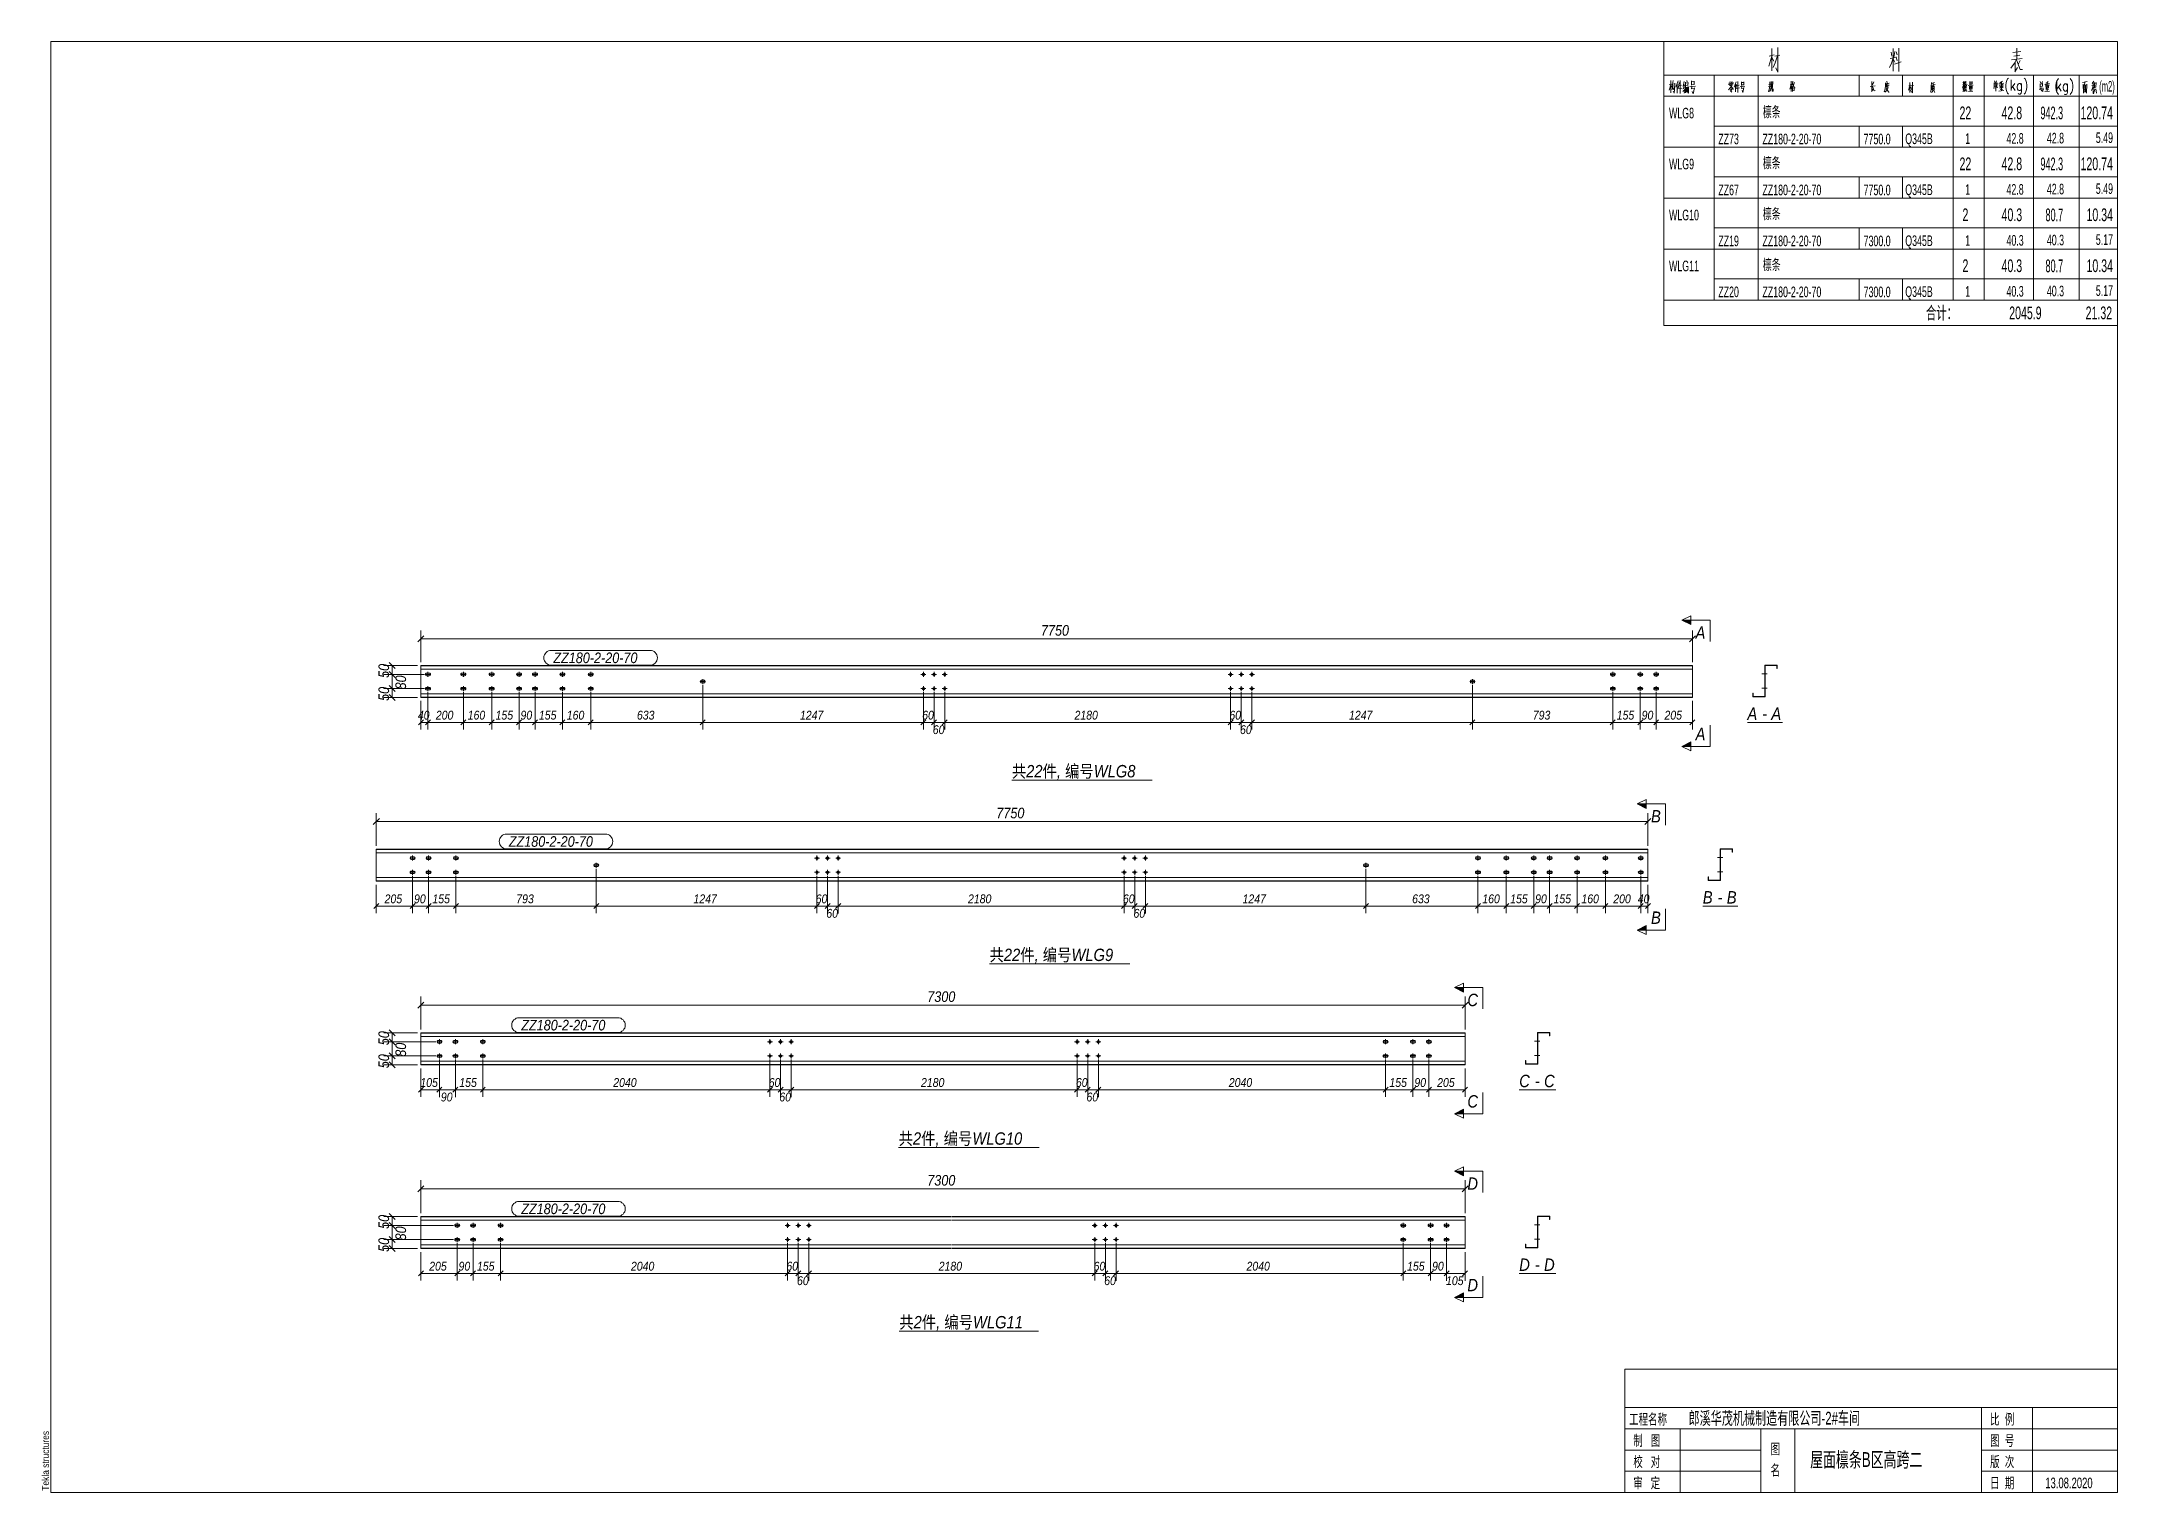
# Model space of a CAD drawing. Extents: x 857 to 4439, y -1249 to 4637.
# Drawn here: x 3852 to 4439, y 4227 to 4637 of the extents above; entities that cross this region are included whole.
import ezdxf

# ---------------------------------------------------------------- set-up
doc = ezdxf.new("R2010")
doc.units = 0
doc.header["$LTSCALE"] = 1000
doc.header["$MEASUREMENT"] = 0
doc.linetypes.add('XKITLINE00', pattern=[0])
doc.linetypes.add('XKITLINE02', pattern=[4, 2, -2])
for name, color, linetype, lineweight in [('Bolt', 7, 'Continuous', 0), ('DrawingSheet', 5, 'Continuous', 0), ('OtherObjectType', 1, 'Continuous', 0), ('Part', 2, 'Continuous', 0), ('PartMark', 3, 'Continuous', 0), ('Section', 6, 'Continuous', 0), ('Z-DIMENSIONS', 1, 'Continuous', 0)]:
    doc.layers.add(name, color=color, linetype=linetype, lineweight=lineweight)
doc.styles.add('Arial', font='arial.ttf')
doc.styles.add('Arial Italic', font='ariali.ttf')
doc.styles.add('宋体', font='arial.ttf')

# ---------------------------------------------------------------- blocks, each defined once
blk = doc.blocks.new('屋面檩条B区高跨二')
at = {"layer": 'Section'}
for points in [[(468.4, 250.22), (465.9, 251.47), (468.4, 251.47)], [(468.4, 215.82), (465.9, 215.82), (468.4, 217.07)], [(455.8, 198.32), (453.3, 199.57), (455.8, 199.57)], [(455.8, 163.92), (453.3, 163.92), (455.8, 165.17)], [(404.17, 146.42), (401.67, 147.67), (404.17, 147.67)], [(404.17, 112.02), (401.67, 112.02), (404.17, 113.27)], [(404.17, 94.52), (401.67, 95.77), (404.17, 95.77)], [(404.17, 60.12), (401.67, 60.12), (404.17, 61.37)]]:
    blk.add_hatch(color=1, dxfattribs=at).paths.add_polyline_path(points, flags=17)
at = {"layer": 'Bolt', "color": 3, "linetype": 'XKITLINE00', "lineweight": 0}
for p, q in [((110.9, 236.15), (110.92, 236.28)), ((110.92, 236.02), (110.9, 236.15)), ((110.9, 236.15), (110.9, 236.15)), ((112.3, 236.15), (110.9, 236.15)), ((110.92, 236.28), (111, 236.4)), ((111, 235.9), (110.92, 236.02)), ((111, 236.4), (111.11, 236.47)), ((111.11, 235.83), (111, 235.9)), ((111.11, 236.47), (111.25, 236.5)), ((111.25, 235.8), (111.11, 235.83)), ((111.25, 236.5), (111.95, 236.5)), ((111.95, 235.8), (111.25, 235.8)), ((111.6, 235.45), (111.6, 236.85)), ((111.95, 236.5), (112.08, 236.47)), ((112.08, 235.83), (111.95, 235.8)), ((112.08, 236.47), (112.2, 236.4)), ((112.2, 235.9), (112.08, 235.83)), ((112.2, 236.4), (112.27, 236.28)), ((112.27, 236.02), (112.2, 235.9)), ((112.27, 236.28), (112.3, 236.15)), ((112.3, 236.15), (112.27, 236.02)), ((112.3, 236.15), (112.3, 236.15)), ((120.9, 236.15), (120.92, 236.28)), ((120.92, 236.02), (120.9, 236.15)), ((120.9, 236.15), (120.9, 236.15)), ((120.9, 236.15), (122.3, 236.15)), ((120.92, 236.28), (121, 236.4)), ((121, 235.9), (120.92, 236.02)), ((121, 236.4), (121.11, 236.47)), ((121.11, 235.83), (121, 235.9)), ((121.11, 236.47), (121.25, 236.5)), ((121.25, 235.8), (121.11, 235.83)), ((121.25, 236.5), (121.95, 236.5)), ((121.95, 235.8), (121.25, 235.8)), ((121.6, 236.85), (121.6, 235.45)), ((121.95, 236.5), (122.08, 236.47)), ((122.08, 235.83), (121.95, 235.8)), ((122.08, 236.47), (122.2, 236.4)), ((122.2, 235.9), (122.08, 235.83)), ((122.2, 236.4), (122.27, 236.28)), ((122.27, 236.02), (122.2, 235.9)), ((122.27, 236.28), (122.3, 236.15)), ((122.3, 236.15), (122.27, 236.02)), ((122.3, 236.15), (122.3, 236.15)), ((128.9, 236.15), (128.92, 236.28)), ((128.92, 236.02), (128.9, 236.15)), ((128.9, 236.15), (128.9, 236.15)), ((128.9, 236.15), (130.3, 236.15)), ((128.92, 236.28), (129, 236.4)), ((129, 235.9), (128.92, 236.02)), ((129, 236.4), (129.11, 236.47)), ((129.11, 235.83), (129, 235.9)), ((129.11, 236.47), (129.25, 236.5)), ((129.25, 235.8), (129.11, 235.83)), ((129.25, 236.5), (129.95, 236.5)), ((129.95, 235.8), (129.25, 235.8)), ((129.6, 236.85), (129.6, 235.45)), ((129.95, 236.5), (130.08, 236.47)), ((130.08, 235.83), (129.95, 235.8)), ((130.08, 236.47), (130.2, 236.4)), ((130.2, 235.9), (130.08, 235.83)), ((130.2, 236.4), (130.27, 236.28)), ((130.27, 236.02), (130.2, 235.9)), ((130.27, 236.28), (130.3, 236.15)), ((130.3, 236.15), (130.27, 236.02)), ((130.3, 236.15), (130.3, 236.15)), ((136.65, 236.15), (136.67, 236.28)), ((136.67, 236.02), (136.65, 236.15)), ((136.65, 236.15), (136.65, 236.15)), ((138.05, 236.15), (136.65, 236.15)), ((136.67, 236.28), (136.75, 236.4)), ((136.75, 235.9), (136.67, 236.02)), ((136.75, 236.4), (136.86, 236.47)), ((136.86, 235.83), (136.75, 235.9)), ((136.86, 236.47), (137, 236.5)), ((137, 235.8), (136.86, 235.83)), ((137, 236.5), (137.7, 236.5)), ((137.7, 235.8), (137, 235.8)), ((137.35, 235.45), (137.35, 236.85)), ((137.7, 236.5), (137.83, 236.47)), ((137.83, 235.83), (137.7, 235.8)), ((137.83, 236.47), (137.95, 236.4)), ((137.95, 235.9), (137.83, 235.83)), ((137.95, 236.4), (138.02, 236.28)), ((138.02, 236.02), (137.95, 235.9)), ((138.02, 236.28), (138.05, 236.15)), ((138.05, 236.15), (138.02, 236.02)), ((138.05, 236.15), (138.05, 236.15)), ((141.15, 236.15), (141.17, 236.28)), ((141.17, 236.02), (141.15, 236.15)), ((141.15, 236.15), (141.15, 236.15)), ((142.55, 236.15), (141.15, 236.15)), ((141.17, 236.28), (141.25, 236.4)), ((141.25, 235.9), (141.17, 236.02)), ((141.25, 236.4), (141.36, 236.47)), ((141.36, 235.83), (141.25, 235.9)), ((141.36, 236.47), (141.5, 236.5)), ((141.5, 235.8), (141.36, 235.83)), ((141.5, 236.5), (142.2, 236.5)), ((142.2, 235.8), (141.5, 235.8)), ((141.85, 235.45), (141.85, 236.85)), ((142.2, 236.5), (142.33, 236.47)), ((142.33, 235.83), (142.2, 235.8)), ((142.33, 236.47), (142.45, 236.4)), ((142.45, 235.9), (142.33, 235.83)), ((142.45, 236.4), (142.52, 236.28)), ((142.52, 236.02), (142.45, 235.9)), ((142.52, 236.28), (142.55, 236.15)), ((142.55, 236.15), (142.52, 236.02)), ((142.55, 236.15), (142.55, 236.15)), ((148.9, 236.15), (148.92, 236.28)), ((148.92, 236.02), (148.9, 236.15)), ((148.9, 236.15), (148.9, 236.15)), ((148.9, 236.15), (150.3, 236.15)), ((148.92, 236.28), (149, 236.4)), ((149, 235.9), (148.92, 236.02)), ((149, 236.4), (149.11, 236.47)), ((149.11, 235.83), (149, 235.9)), ((149.11, 236.47), (149.25, 236.5)), ((149.25, 235.8), (149.11, 235.83)), ((149.25, 236.5), (149.95, 236.5)), ((149.95, 235.8), (149.25, 235.8)), ((149.6, 236.85), (149.6, 235.45)), ((149.95, 236.5), (150.08, 236.47)), ((150.08, 235.83), (149.95, 235.8)), ((150.08, 236.47), (150.2, 236.4)), ((150.2, 235.9), (150.08, 235.83)), ((150.2, 236.4), (150.27, 236.28)), ((150.27, 236.02), (150.2, 235.9)), ((150.27, 236.28), (150.3, 236.15)), ((150.3, 236.15), (150.27, 236.02)), ((150.3, 236.15), (150.3, 236.15)), ((156.9, 236.15), (156.92, 236.28)), ((156.92, 236.02), (156.9, 236.15)), ((156.9, 236.15), (156.9, 236.15)), ((158.3, 236.15), (156.9, 236.15)), ((156.92, 236.28), (157, 236.4)), ((157, 235.9), (156.92, 236.02)), ((157, 236.4), (157.11, 236.47)), ((157.11, 235.83), (157, 235.9)), ((157.11, 236.47), (157.25, 236.5)), ((157.25, 235.8), (157.11, 235.83)), ((157.25, 236.5), (157.95, 236.5)), ((157.95, 235.8), (157.25, 235.8)), ((157.6, 235.45), (157.6, 236.85)), ((157.95, 236.5), (158.08, 236.47)), ((158.08, 235.83), (157.95, 235.8)), ((158.08, 236.47), (158.2, 236.4)), ((158.2, 235.9), (158.08, 235.83)), ((158.2, 236.4), (158.27, 236.28)), ((158.27, 236.02), (158.2, 235.9)), ((158.27, 236.28), (158.3, 236.15)), ((158.3, 236.15), (158.27, 236.02)), ((158.3, 236.15), (158.3, 236.15)), ((189.25, 233.45), (189.25, 234.85)), ((250.9, 236.15), (252.3, 236.15)), ((251.6, 235.45), (251.6, 236.85)), ((253.9, 236.15), (255.3, 236.15)), ((254.6, 235.45), (254.6, 236.85)), ((256.9, 236.15), (258.3, 236.15)), ((257.6, 235.45), (257.6, 236.85)), ((337.7, 236.15), (339.1, 236.15)), ((338.4, 235.45), (338.4, 236.85)), ((340.7, 236.15), (342.1, 236.15)), ((341.4, 235.45), (341.4, 236.85)), ((343.7, 236.15), (345.1, 236.15)), ((344.4, 235.45), (344.4, 236.85)), ((406.75, 233.45), (406.75, 234.85)), ((445.7, 236.15), (445.72, 236.28)), ((445.72, 236.02), (445.7, 236.15)), ((445.7, 236.15), (445.7, 236.15)), ((445.7, 236.15), (447.1, 236.15)), ((445.72, 236.28), (445.8, 236.4)), ((445.8, 235.9), (445.72, 236.02)), ((445.8, 236.4), (445.91, 236.47)), ((445.91, 235.83), (445.8, 235.9)), ((445.91, 236.47), (446.05, 236.5)), ((446.05, 235.8), (445.91, 235.83)), ((446.05, 236.5), (446.75, 236.5)), ((446.75, 235.8), (446.05, 235.8)), ((446.4, 236.85), (446.4, 235.45)), ((446.75, 236.5), (446.88, 236.47)), ((446.88, 235.83), (446.75, 235.8)), ((446.88, 236.47), (447, 236.4)), ((447, 235.9), (446.88, 235.83)), ((447, 236.4), (447.07, 236.28)), ((447.07, 236.02), (447, 235.9)), ((447.07, 236.28), (447.1, 236.15)), ((447.1, 236.15), (447.07, 236.02)), ((447.1, 236.15), (447.1, 236.15)), ((453.45, 236.15), (453.47, 236.28)), ((453.47, 236.02), (453.45, 236.15)), ((453.45, 236.15), (453.45, 236.15)), ((454.85, 236.15), (453.45, 236.15)), ((453.47, 236.28), (453.55, 236.4)), ((453.55, 235.9), (453.47, 236.02)), ((453.55, 236.4), (453.66, 236.47)), ((453.66, 235.83), (453.55, 235.9)), ((453.66, 236.47), (453.8, 236.5)), ((453.8, 235.8), (453.66, 235.83)), ((453.8, 236.5), (454.5, 236.5)), ((454.5, 235.8), (453.8, 235.8)), ((454.15, 235.45), (454.15, 236.85)), ((454.5, 236.5), (454.63, 236.47)), ((454.63, 235.83), (454.5, 235.8)), ((454.63, 236.47), (454.75, 236.4)), ((454.75, 235.9), (454.63, 235.83)), ((454.75, 236.4), (454.82, 236.28)), ((454.82, 236.02), (454.75, 235.9)), ((454.82, 236.28), (454.85, 236.15)), ((454.85, 236.15), (454.82, 236.02)), ((454.85, 236.15), (454.85, 236.15)), ((457.95, 236.15), (457.97, 236.28)), ((457.97, 236.02), (457.95, 236.15)), ((457.95, 236.15), (457.95, 236.15)), ((459.35, 236.15), (457.95, 236.15)), ((457.97, 236.28), (458.05, 236.4)), ((458.05, 235.9), (457.97, 236.02)), ((458.05, 236.4), (458.16, 236.47)), ((458.16, 235.83), (458.05, 235.9)), ((458.16, 236.47), (458.3, 236.5)), ((458.3, 235.8), (458.16, 235.83)), ((458.3, 236.5), (459, 236.5)), ((459, 235.8), (458.3, 235.8)), ((458.65, 235.45), (458.65, 236.85)), ((459, 236.5), (459.13, 236.47)), ((459.13, 235.83), (459, 235.8)), ((459.13, 236.47), (459.25, 236.4)), ((459.25, 235.9), (459.13, 235.83)), ((459.25, 236.4), (459.32, 236.28)), ((459.32, 236.02), (459.25, 235.9)), ((459.32, 236.28), (459.35, 236.15)), ((459.35, 236.15), (459.32, 236.02)), ((459.35, 236.15), (459.35, 236.15)), ((488.47, 236.32), (489.97, 236.32)), ((489.32, 236.67), (489.42, 236.67)), ((489.32, 235.97), (489.42, 235.97)), ((110.9, 232.15), (110.92, 232.28)), ((110.92, 232.02), (110.9, 232.15)), ((110.9, 232.15), (110.9, 232.15)), ((112.3, 232.15), (110.9, 232.15)), ((110.92, 232.28), (111, 232.4)), ((111, 231.9), (110.92, 232.02)), ((111, 232.4), (111.11, 232.47)), ((111.11, 231.83), (111, 231.9)), ((111.11, 232.47), (111.25, 232.5)), ((111.25, 231.8), (111.11, 231.83)), ((111.25, 232.5), (111.95, 232.5)), ((111.95, 231.8), (111.25, 231.8)), ((111.6, 231.45), (111.6, 232.85)), ((111.95, 232.5), (112.08, 232.47)), ((112.08, 231.83), (111.95, 231.8)), ((112.08, 232.47), (112.2, 232.4)), ((112.2, 231.9), (112.08, 231.83)), ((112.2, 232.4), (112.27, 232.28)), ((112.27, 232.02), (112.2, 231.9)), ((112.27, 232.28), (112.3, 232.15)), ((112.3, 232.15), (112.27, 232.02)), ((112.3, 232.15), (112.3, 232.15)), ((120.9, 232.15), (120.92, 232.28)), ((120.92, 232.02), (120.9, 232.15)), ((120.9, 232.15), (120.9, 232.15)), ((120.9, 232.15), (122.3, 232.15)), ((120.92, 232.28), (121, 232.4)), ((121, 231.9), (120.92, 232.02)), ((121, 232.4), (121.11, 232.47)), ((121.11, 231.83), (121, 231.9)), ((121.11, 232.47), (121.25, 232.5)), ((121.25, 231.8), (121.11, 231.83)), ((121.25, 232.5), (121.95, 232.5)), ((121.95, 231.8), (121.25, 231.8)), ((121.6, 232.85), (121.6, 231.45)), ((121.95, 232.5), (122.08, 232.47)), ((122.08, 231.83), (121.95, 231.8)), ((122.08, 232.47), (122.2, 232.4)), ((122.2, 231.9), (122.08, 231.83)), ((122.2, 232.4), (122.27, 232.28)), ((122.27, 232.02), (122.2, 231.9)), ((122.27, 232.28), (122.3, 232.15)), ((122.3, 232.15), (122.27, 232.02)), ((122.3, 232.15), (122.3, 232.15)), ((128.9, 232.15), (128.92, 232.28)), ((128.92, 232.02), (128.9, 232.15)), ((128.9, 232.15), (128.9, 232.15)), ((128.9, 232.15), (130.3, 232.15)), ((128.92, 232.28), (129, 232.4)), ((129, 231.9), (128.92, 232.02)), ((129, 232.4), (129.11, 232.47)), ((129.11, 231.83), (129, 231.9)), ((129.11, 232.47), (129.25, 232.5)), ((129.25, 231.8), (129.11, 231.83)), ((129.25, 232.5), (129.95, 232.5)), ((129.95, 231.8), (129.25, 231.8)), ((129.6, 232.85), (129.6, 231.45)), ((129.95, 232.5), (130.08, 232.47)), ((130.08, 231.83), (129.95, 231.8)), ((130.08, 232.47), (130.2, 232.4)), ((130.2, 231.9), (130.08, 231.83)), ((130.2, 232.4), (130.27, 232.28)), ((130.27, 232.02), (130.2, 231.9)), ((130.27, 232.28), (130.3, 232.15)), ((130.3, 232.15), (130.27, 232.02)), ((130.3, 232.15), (130.3, 232.15)), ((136.65, 232.15), (136.67, 232.28)), ((136.67, 232.02), (136.65, 232.15)), ((136.65, 232.15), (136.65, 232.15)), ((138.05, 232.15), (136.65, 232.15)), ((136.67, 232.28), (136.75, 232.4)), ((136.75, 231.9), (136.67, 232.02)), ((136.75, 232.4), (136.86, 232.47)), ((136.86, 231.83), (136.75, 231.9)), ((136.86, 232.47), (137, 232.5)), ((137, 231.8), (136.86, 231.83)), ((137, 232.5), (137.7, 232.5)), ((137.7, 231.8), (137, 231.8)), ((137.35, 231.45), (137.35, 232.85)), ((137.7, 232.5), (137.83, 232.47)), ((137.83, 231.83), (137.7, 231.8)), ((137.83, 232.47), (137.95, 232.4)), ((137.95, 231.9), (137.83, 231.83)), ((137.95, 232.4), (138.02, 232.28)), ((138.02, 232.02), (137.95, 231.9)), ((138.02, 232.28), (138.05, 232.15)), ((138.05, 232.15), (138.02, 232.02)), ((138.05, 232.15), (138.05, 232.15)), ((141.15, 232.15), (141.17, 232.28)), ((141.17, 232.02), (141.15, 232.15)), ((141.15, 232.15), (141.15, 232.15)), ((142.55, 232.15), (141.15, 232.15)), ((141.17, 232.28), (141.25, 232.4)), ((141.25, 231.9), (141.17, 232.02)), ((141.25, 232.4), (141.36, 232.47)), ((141.36, 231.83), (141.25, 231.9)), ((141.36, 232.47), (141.5, 232.5)), ((141.5, 231.8), (141.36, 231.83)), ((141.5, 232.5), (142.2, 232.5)), ((142.2, 231.8), (141.5, 231.8)), ((141.85, 231.45), (141.85, 232.85)), ((142.2, 232.5), (142.33, 232.47)), ((142.33, 231.83), (142.2, 231.8)), ((142.33, 232.47), (142.45, 232.4)), ((142.45, 231.9), (142.33, 231.83)), ((142.45, 232.4), (142.52, 232.28)), ((142.52, 232.02), (142.45, 231.9)), ((142.52, 232.28), (142.55, 232.15)), ((142.55, 232.15), (142.52, 232.02)), ((142.55, 232.15), (142.55, 232.15)), ((148.9, 232.15), (148.92, 232.28)), ((148.92, 232.02), (148.9, 232.15)), ((148.9, 232.15), (148.9, 232.15)), ((148.9, 232.15), (150.3, 232.15)), ((148.92, 232.28), (149, 232.4)), ((149, 231.9), (148.92, 232.02)), ((149, 232.4), (149.11, 232.47)), ((149.11, 231.83), (149, 231.9)), ((149.11, 232.47), (149.25, 232.5)), ((149.25, 231.8), (149.11, 231.83)), ((149.25, 232.5), (149.95, 232.5)), ((149.95, 231.8), (149.25, 231.8)), ((149.6, 232.85), (149.6, 231.45)), ((149.95, 232.5), (150.08, 232.47)), ((150.08, 231.83), (149.95, 231.8)), ((150.08, 232.47), (150.2, 232.4)), ((150.2, 231.9), (150.08, 231.83)), ((150.2, 232.4), (150.27, 232.28)), ((150.27, 232.02), (150.2, 231.9)), ((150.27, 232.28), (150.3, 232.15)), ((150.3, 232.15), (150.27, 232.02)), ((150.3, 232.15), (150.3, 232.15)), ((156.9, 232.15), (156.92, 232.28)), ((156.92, 232.02), (156.9, 232.15)), ((156.9, 232.15), (156.9, 232.15)), ((158.3, 232.15), (156.9, 232.15)), ((156.92, 232.28), (157, 232.4)), ((157, 231.9), (156.92, 232.02)), ((157, 232.4), (157.11, 232.47)), ((157.11, 231.83), (157, 231.9)), ((157.11, 232.47), (157.25, 232.5)), ((157.25, 231.8), (157.11, 231.83)), ((157.25, 232.5), (157.95, 232.5)), ((157.95, 231.8), (157.25, 231.8)), ((157.6, 231.45), (157.6, 232.85)), ((157.95, 232.5), (158.08, 232.47)), ((158.08, 231.83), (157.95, 231.8)), ((158.08, 232.47), (158.2, 232.4)), ((158.2, 231.9), (158.08, 231.83)), ((158.2, 232.4), (158.27, 232.28)), ((158.27, 232.02), (158.2, 231.9)), ((158.27, 232.28), (158.3, 232.15)), ((158.3, 232.15), (158.27, 232.02)), ((158.3, 232.15), (158.3, 232.15)), ((188.55, 234.15), (188.57, 234.28)), ((188.57, 234.02), (188.55, 234.15)), ((188.55, 234.15), (188.55, 234.15)), ((189.95, 234.15), (188.55, 234.15)), ((188.57, 234.28), (188.65, 234.4)), ((188.65, 233.9), (188.57, 234.02)), ((188.65, 234.4), (188.76, 234.47)), ((188.76, 233.83), (188.65, 233.9)), ((188.76, 234.47), (188.9, 234.5)), ((188.9, 233.8), (188.76, 233.83)), ((188.9, 234.5), (189.6, 234.5)), ((189.6, 233.8), (188.9, 233.8)), ((189.6, 234.5), (189.73, 234.47)), ((189.73, 233.83), (189.6, 233.8)), ((189.73, 234.47), (189.85, 234.4)), ((189.85, 233.9), (189.73, 233.83)), ((189.85, 234.4), (189.92, 234.28)), ((189.92, 234.02), (189.85, 233.9)), ((189.92, 234.28), (189.95, 234.15)), ((189.95, 234.15), (189.92, 234.02)), ((189.95, 234.15), (189.95, 234.15)), ((250.9, 232.15), (252.3, 232.15)), ((251.6, 231.45), (251.6, 232.85)), ((253.9, 232.15), (255.3, 232.15)), ((254.6, 231.45), (254.6, 232.85)), ((256.9, 232.15), (258.3, 232.15)), ((257.6, 231.45), (257.6, 232.85)), ((337.7, 232.15), (339.1, 232.15)), ((338.4, 231.45), (338.4, 232.85)), ((340.7, 232.15), (342.1, 232.15)), ((341.4, 231.45), (341.4, 232.85)), ((343.7, 232.15), (345.1, 232.15)), ((344.4, 231.45), (344.4, 232.85)), ((406.05, 234.15), (406.07, 234.28)), ((406.07, 234.02), (406.05, 234.15)), ((406.05, 234.15), (406.05, 234.15)), ((407.45, 234.15), (406.05, 234.15)), ((406.07, 234.28), (406.15, 234.4)), ((406.15, 233.9), (406.07, 234.02)), ((406.15, 234.4), (406.26, 234.47)), ((406.26, 233.83), (406.15, 233.9)), ((406.26, 234.47), (406.4, 234.5)), ((406.4, 233.8), (406.26, 233.83)), ((406.4, 234.5), (407.1, 234.5)), ((407.1, 233.8), (406.4, 233.8)), ((407.1, 234.5), (407.23, 234.47)), ((407.23, 233.83), (407.1, 233.8)), ((407.23, 234.47), (407.35, 234.4)), ((407.35, 233.9), (407.23, 233.83)), ((407.35, 234.4), (407.42, 234.28)), ((407.42, 234.02), (407.35, 233.9)), ((407.42, 234.28), (407.45, 234.15)), ((407.45, 234.15), (407.42, 234.02)), ((407.45, 234.15), (407.45, 234.15)), ((445.7, 232.15), (445.72, 232.28)), ((445.72, 232.02), (445.7, 232.15)), ((445.7, 232.15), (445.7, 232.15)), ((445.7, 232.15), (447.1, 232.15)), ((445.72, 232.28), (445.8, 232.4)), ((445.8, 231.9), (445.72, 232.02)), ((445.8, 232.4), (445.91, 232.47)), ((445.91, 231.83), (445.8, 231.9)), ((445.91, 232.47), (446.05, 232.5)), ((446.05, 231.8), (445.91, 231.83)), ((446.05, 232.5), (446.75, 232.5)), ((446.75, 231.8), (446.05, 231.8)), ((446.4, 232.85), (446.4, 231.45)), ((446.75, 232.5), (446.88, 232.47)), ((446.88, 231.83), (446.75, 231.8)), ((446.88, 232.47), (447, 232.4)), ((447, 231.9), (446.88, 231.83)), ((447, 232.4), (447.07, 232.28)), ((447.07, 232.02), (447, 231.9)), ((447.07, 232.28), (447.1, 232.15)), ((447.1, 232.15), (447.07, 232.02)), ((447.1, 232.15), (447.1, 232.15)), ((453.45, 232.15), (453.47, 232.28)), ((453.47, 232.02), (453.45, 232.15)), ((453.45, 232.15), (453.45, 232.15)), ((454.85, 232.15), (453.45, 232.15)), ((453.47, 232.28), (453.55, 232.4)), ((453.55, 231.9), (453.47, 232.02)), ((453.55, 232.4), (453.66, 232.47)), ((453.66, 231.83), (453.55, 231.9)), ((453.66, 232.47), (453.8, 232.5)), ((453.8, 231.8), (453.66, 231.83)), ((453.8, 232.5), (454.5, 232.5)), ((454.5, 231.8), (453.8, 231.8)), ((454.15, 231.45), (454.15, 232.85)), ((454.5, 232.5), (454.63, 232.47)), ((454.63, 231.83), (454.5, 231.8)), ((454.63, 232.47), (454.75, 232.4)), ((454.75, 231.9), (454.63, 231.83)), ((454.75, 232.4), (454.82, 232.28)), ((454.82, 232.02), (454.75, 231.9)), ((454.82, 232.28), (454.85, 232.15)), ((454.85, 232.15), (454.82, 232.02)), ((454.85, 232.15), (454.85, 232.15)), ((457.95, 232.15), (457.97, 232.28)), ((457.97, 232.02), (457.95, 232.15)), ((457.95, 232.15), (457.95, 232.15)), ((459.35, 232.15), (457.95, 232.15)), ((457.97, 232.28), (458.05, 232.4)), ((458.05, 231.9), (457.97, 232.02)), ((458.05, 232.4), (458.16, 232.47)), ((458.16, 231.83), (458.05, 231.9)), ((458.16, 232.47), (458.3, 232.5)), ((458.3, 231.8), (458.16, 231.83)), ((458.3, 232.5), (459, 232.5)), ((459, 231.8), (458.3, 231.8)), ((458.65, 231.45), (458.65, 232.85)), ((459, 232.5), (459.13, 232.47)), ((459.13, 231.83), (459, 231.8)), ((459.13, 232.47), (459.25, 232.4)), ((459.25, 231.9), (459.13, 231.83)), ((459.25, 232.4), (459.32, 232.28)), ((459.32, 232.02), (459.25, 231.9)), ((459.32, 232.28), (459.35, 232.15)), ((459.35, 232.15), (459.32, 232.02)), ((459.35, 232.15), (459.35, 232.15)), ((488.47, 232.32), (489.97, 232.32)), ((489.32, 232.67), (489.42, 232.67)), ((489.32, 231.97), (489.42, 231.97)), ((106.55, 184.25), (106.58, 184.38)), ((106.58, 184.12), (106.55, 184.25)), ((106.55, 184.25), (106.55, 184.25)), ((107.95, 184.25), (106.55, 184.25)), ((106.58, 184.38), (106.65, 184.5)), ((106.65, 184), (106.58, 184.12)), ((106.65, 184.5), (106.77, 184.57)), ((106.77, 183.93), (106.65, 184)), ((106.77, 184.57), (106.9, 184.6)), ((106.9, 183.9), (106.77, 183.93)), ((106.9, 184.6), (107.6, 184.6)), ((107.6, 183.9), (106.9, 183.9)), ((107.25, 183.55), (107.25, 184.95)), ((107.6, 184.6), (107.73, 184.57)), ((107.73, 183.93), (107.6, 183.9)), ((107.73, 184.57), (107.85, 184.5)), ((107.85, 184), (107.73, 183.93)), ((107.85, 184.5), (107.92, 184.38)), ((107.92, 184.12), (107.85, 184)), ((107.92, 184.38), (107.95, 184.25)), ((107.95, 184.25), (107.92, 184.12)), ((107.95, 184.25), (107.95, 184.25)), ((111.05, 184.25), (111.08, 184.38)), ((111.08, 184.12), (111.05, 184.25)), ((111.05, 184.25), (111.05, 184.25)), ((112.45, 184.25), (111.05, 184.25)), ((111.08, 184.38), (111.15, 184.5)), ((111.15, 184), (111.08, 184.12)), ((111.15, 184.5), (111.27, 184.57)), ((111.27, 183.93), (111.15, 184)), ((111.27, 184.57), (111.4, 184.6)), ((111.4, 183.9), (111.27, 183.93)), ((111.4, 184.6), (112.1, 184.6)), ((112.1, 183.9), (111.4, 183.9)), ((111.75, 183.55), (111.75, 184.95)), ((112.1, 184.6), (112.23, 184.57)), ((112.23, 183.93), (112.1, 183.9)), ((112.23, 184.57), (112.35, 184.5)), ((112.35, 184), (112.23, 183.93)), ((112.35, 184.5), (112.42, 184.38)), ((112.42, 184.12), (112.35, 184)), ((112.42, 184.38), (112.45, 184.25)), ((112.45, 184.25), (112.42, 184.12)), ((112.45, 184.25), (112.45, 184.25)), ((118.8, 184.25), (118.83, 184.38)), ((118.83, 184.12), (118.8, 184.25)), ((118.8, 184.25), (118.8, 184.25)), ((118.8, 184.25), (120.2, 184.25)), ((118.83, 184.38), (118.9, 184.5)), ((118.9, 184), (118.83, 184.12)), ((118.9, 184.5), (119.02, 184.57)), ((119.02, 183.93), (118.9, 184)), ((119.02, 184.57), (119.15, 184.6)), ((119.15, 183.9), (119.02, 183.93)), ((119.15, 184.6), (119.85, 184.6)), ((119.85, 183.9), (119.15, 183.9)), ((119.5, 184.95), (119.5, 183.55)), ((119.85, 184.6), (119.98, 184.57)), ((119.98, 183.93), (119.85, 183.9)), ((119.98, 184.57), (120.1, 184.5)), ((120.1, 184), (119.98, 183.93)), ((120.1, 184.5), (120.17, 184.38)), ((120.17, 184.12), (120.1, 184)), ((120.17, 184.38), (120.2, 184.25)), ((120.2, 184.25), (120.17, 184.12)), ((120.2, 184.25), (120.2, 184.25)), ((158.45, 182.25), (158.48, 182.38)), ((158.48, 182.12), (158.45, 182.25)), ((158.45, 182.25), (158.45, 182.25)), ((159.85, 182.25), (158.45, 182.25)), ((158.48, 182.38), (158.55, 182.5)), ((158.55, 182), (158.48, 182.12)), ((158.55, 182.5), (158.67, 182.57)), ((158.67, 181.93), (158.55, 182)), ((158.67, 182.57), (158.8, 182.6)), ((158.8, 181.9), (158.67, 181.93)), ((158.8, 182.6), (159.5, 182.6)), ((159.5, 181.9), (158.8, 181.9)), ((159.15, 181.55), (159.15, 182.95)), ((159.5, 182.6), (159.63, 182.57)), ((159.63, 181.93), (159.5, 181.9)), ((159.63, 182.57), (159.75, 182.5)), ((159.75, 182), (159.63, 181.93)), ((159.75, 182.5), (159.82, 182.38)), ((159.82, 182.12), (159.75, 182)), ((159.82, 182.38), (159.85, 182.25)), ((159.85, 182.25), (159.82, 182.12)), ((159.85, 182.25), (159.85, 182.25)), ((220.8, 184.25), (222.2, 184.25)), ((221.5, 183.55), (221.5, 184.95)), ((223.8, 184.25), (225.2, 184.25)), ((224.5, 183.55), (224.5, 184.95)), ((226.8, 184.25), (228.2, 184.25)), ((227.5, 183.55), (227.5, 184.95)), ((307.6, 184.25), (309, 184.25)), ((308.3, 183.55), (308.3, 184.95)), ((310.6, 184.25), (312, 184.25)), ((311.3, 183.55), (311.3, 184.95)), ((313.6, 184.25), (315, 184.25)), ((314.3, 183.55), (314.3, 184.95)), ((375.95, 182.25), (375.98, 182.38)), ((375.98, 182.12), (375.95, 182.25)), ((375.95, 182.25), (375.95, 182.25)), ((377.35, 182.25), (375.95, 182.25)), ((375.98, 182.38), (376.05, 182.5)), ((376.05, 182), (375.98, 182.12)), ((376.05, 182.5), (376.17, 182.57)), ((376.17, 181.93), (376.05, 182)), ((376.17, 182.57), (376.3, 182.6)), ((376.3, 181.9), (376.17, 181.93)), ((376.3, 182.6), (377, 182.6)), ((377, 181.9), (376.3, 181.9)), ((376.65, 181.55), (376.65, 182.95)), ((377, 182.6), (377.13, 182.57)), ((377.13, 181.93), (377, 181.9)), ((377.13, 182.57), (377.25, 182.5)), ((377.25, 182), (377.13, 181.93)), ((377.25, 182.5), (377.32, 182.38)), ((377.32, 182.12), (377.25, 182)), ((377.32, 182.38), (377.35, 182.25)), ((377.35, 182.25), (377.32, 182.12)), ((377.35, 182.25), (377.35, 182.25)), ((407.6, 184.25), (407.63, 184.38)), ((407.63, 184.12), (407.6, 184.25)), ((407.6, 184.25), (407.6, 184.25)), ((409, 184.25), (407.6, 184.25)), ((407.63, 184.38), (407.7, 184.5)), ((407.7, 184), (407.63, 184.12)), ((407.7, 184.5), (407.82, 184.57)), ((407.82, 183.93), (407.7, 184)), ((407.82, 184.57), (407.95, 184.6)), ((407.95, 183.9), (407.82, 183.93)), ((407.95, 184.6), (408.65, 184.6)), ((408.65, 183.9), (407.95, 183.9)), ((408.3, 183.55), (408.3, 184.95)), ((408.65, 184.6), (408.78, 184.57)), ((408.78, 183.93), (408.65, 183.9)), ((408.78, 184.57), (408.9, 184.5)), ((408.9, 184), (408.78, 183.93)), ((408.9, 184.5), (408.97, 184.38)), ((408.97, 184.12), (408.9, 184)), ((408.97, 184.38), (409, 184.25)), ((409, 184.25), (408.97, 184.12)), ((409, 184.25), (409, 184.25)), ((415.6, 184.25), (415.63, 184.38)), ((415.63, 184.12), (415.6, 184.25)), ((415.6, 184.25), (415.6, 184.25)), ((415.6, 184.25), (417, 184.25)), ((415.63, 184.38), (415.7, 184.5)), ((415.7, 184), (415.63, 184.12)), ((415.7, 184.5), (415.82, 184.57)), ((415.82, 183.93), (415.7, 184)), ((415.82, 184.57), (415.95, 184.6)), ((415.95, 183.9), (415.82, 183.93)), ((415.95, 184.6), (416.65, 184.6)), ((416.65, 183.9), (415.95, 183.9)), ((416.3, 184.95), (416.3, 183.55)), ((416.65, 184.6), (416.78, 184.57)), ((416.78, 183.93), (416.65, 183.9)), ((416.78, 184.57), (416.9, 184.5)), ((416.9, 184), (416.78, 183.93)), ((416.9, 184.5), (416.97, 184.38)), ((416.97, 184.12), (416.9, 184)), ((416.97, 184.38), (417, 184.25)), ((417, 184.25), (416.97, 184.12)), ((417, 184.25), (417, 184.25)), ((423.35, 184.25), (423.38, 184.38)), ((423.38, 184.12), (423.35, 184.25)), ((423.35, 184.25), (423.35, 184.25)), ((424.75, 184.25), (423.35, 184.25)), ((423.38, 184.38), (423.45, 184.5)), ((423.45, 184), (423.38, 184.12)), ((423.45, 184.5), (423.57, 184.57)), ((423.57, 183.93), (423.45, 184)), ((423.57, 184.57), (423.7, 184.6)), ((423.7, 183.9), (423.57, 183.93)), ((423.7, 184.6), (424.4, 184.6)), ((424.4, 183.9), (423.7, 183.9)), ((424.05, 183.55), (424.05, 184.95)), ((424.4, 184.6), (424.53, 184.57)), ((424.53, 183.93), (424.4, 183.9)), ((424.53, 184.57), (424.65, 184.5)), ((424.65, 184), (424.53, 183.93)), ((424.65, 184.5), (424.72, 184.38)), ((424.72, 184.12), (424.65, 184)), ((424.72, 184.38), (424.75, 184.25)), ((424.75, 184.25), (424.72, 184.12)), ((424.75, 184.25), (424.75, 184.25)), ((427.85, 184.25), (427.88, 184.38)), ((427.88, 184.12), (427.85, 184.25)), ((427.85, 184.25), (427.85, 184.25)), ((429.25, 184.25), (427.85, 184.25)), ((427.88, 184.38), (427.95, 184.5)), ((427.95, 184), (427.88, 184.12)), ((427.95, 184.5), (428.07, 184.57)), ((428.07, 183.93), (427.95, 184)), ((428.07, 184.57), (428.2, 184.6)), ((428.2, 183.9), (428.07, 183.93)), ((428.2, 184.6), (428.9, 184.6)), ((428.9, 183.9), (428.2, 183.9)), ((428.55, 183.55), (428.55, 184.95)), ((428.9, 184.6), (429.03, 184.57)), ((429.03, 183.93), (428.9, 183.9)), ((429.03, 184.57), (429.15, 184.5)), ((429.15, 184), (429.03, 183.93)), ((429.15, 184.5), (429.22, 184.38)), ((429.22, 184.12), (429.15, 184)), ((429.22, 184.38), (429.25, 184.25)), ((429.25, 184.25), (429.22, 184.12)), ((429.25, 184.25), (429.25, 184.25)), ((435.6, 184.25), (435.63, 184.38)), ((435.63, 184.12), (435.6, 184.25)), ((435.6, 184.25), (435.6, 184.25)), ((435.6, 184.25), (437, 184.25)), ((435.63, 184.38), (435.7, 184.5)), ((435.7, 184), (435.63, 184.12)), ((435.7, 184.5), (435.82, 184.57)), ((435.82, 183.93), (435.7, 184)), ((435.82, 184.57), (435.95, 184.6)), ((435.95, 183.9), (435.82, 183.93)), ((435.95, 184.6), (436.65, 184.6)), ((436.65, 183.9), (435.95, 183.9)), ((436.3, 184.95), (436.3, 183.55)), ((436.65, 184.6), (436.78, 184.57)), ((436.78, 183.93), (436.65, 183.9)), ((436.78, 184.57), (436.9, 184.5)), ((436.9, 184), (436.78, 183.93)), ((436.9, 184.5), (436.97, 184.38)), ((436.97, 184.12), (436.9, 184)), ((436.97, 184.38), (437, 184.25)), ((437, 184.25), (436.97, 184.12)), ((437, 184.25), (437, 184.25)), ((443.6, 184.25), (443.63, 184.38)), ((443.63, 184.12), (443.6, 184.25)), ((443.6, 184.25), (443.6, 184.25)), ((443.6, 184.25), (445, 184.25)), ((443.63, 184.38), (443.7, 184.5)), ((443.7, 184), (443.63, 184.12)), ((443.7, 184.5), (443.82, 184.57)), ((443.82, 183.93), (443.7, 184)), ((443.82, 184.57), (443.95, 184.6)), ((443.95, 183.9), (443.82, 183.93)), ((443.95, 184.6), (444.65, 184.6)), ((444.65, 183.9), (443.95, 183.9)), ((444.3, 184.95), (444.3, 183.55)), ((444.65, 184.6), (444.78, 184.57)), ((444.78, 183.93), (444.65, 183.9)), ((444.78, 184.57), (444.9, 184.5)), ((444.9, 184), (444.78, 183.93)), ((444.9, 184.5), (444.97, 184.38)), ((444.97, 184.12), (444.9, 184)), ((444.97, 184.38), (445, 184.25)), ((445, 184.25), (444.97, 184.12)), ((445, 184.25), (445, 184.25)), ((453.6, 184.25), (453.63, 184.38)), ((453.63, 184.12), (453.6, 184.25)), ((453.6, 184.25), (453.6, 184.25)), ((455, 184.25), (453.6, 184.25)), ((453.63, 184.38), (453.7, 184.5)), ((453.7, 184), (453.63, 184.12)), ((453.7, 184.5), (453.82, 184.57)), ((453.82, 183.93), (453.7, 184)), ((453.82, 184.57), (453.95, 184.6)), ((453.95, 183.9), (453.82, 183.93)), ((453.95, 184.6), (454.65, 184.6)), ((454.65, 183.9), (453.95, 183.9)), ((454.3, 183.55), (454.3, 184.95)), ((454.65, 184.6), (454.78, 184.57)), ((454.78, 183.93), (454.65, 183.9)), ((454.78, 184.57), (454.9, 184.5)), ((454.9, 184), (454.78, 183.93)), ((454.9, 184.5), (454.97, 184.38)), ((454.97, 184.12), (454.9, 184)), ((454.97, 184.38), (455, 184.25)), ((455, 184.25), (454.97, 184.12)), ((455, 184.25), (455, 184.25)), ((476.02, 184.42), (477.52, 184.42)), ((476.72, 184.77), (476.82, 184.77)), ((476.72, 184.07), (476.82, 184.07)), ((106.55, 180.25), (106.58, 180.38)), ((106.58, 180.12), (106.55, 180.25)), ((106.55, 180.25), (106.55, 180.25)), ((107.95, 180.25), (106.55, 180.25)), ((106.58, 180.38), (106.65, 180.5)), ((106.65, 180), (106.58, 180.12)), ((106.65, 180.5), (106.77, 180.57)), ((106.77, 179.93), (106.65, 180)), ((106.77, 180.57), (106.9, 180.6)), ((106.9, 179.9), (106.77, 179.93)), ((106.9, 180.6), (107.6, 180.6)), ((107.6, 179.9), (106.9, 179.9)), ((107.25, 179.55), (107.25, 180.95)), ((107.6, 180.6), (107.73, 180.57)), ((107.73, 179.93), (107.6, 179.9)), ((107.73, 180.57), (107.85, 180.5)), ((107.85, 180), (107.73, 179.93)), ((107.85, 180.5), (107.92, 180.38)), ((107.92, 180.12), (107.85, 180)), ((107.92, 180.38), (107.95, 180.25)), ((107.95, 180.25), (107.92, 180.12)), ((107.95, 180.25), (107.95, 180.25)), ((111.05, 180.25), (111.08, 180.38)), ((111.08, 180.12), (111.05, 180.25)), ((111.05, 180.25), (111.05, 180.25)), ((112.45, 180.25), (111.05, 180.25)), ((111.08, 180.38), (111.15, 180.5)), ((111.15, 180), (111.08, 180.12)), ((111.15, 180.5), (111.27, 180.57)), ((111.27, 179.93), (111.15, 180)), ((111.27, 180.57), (111.4, 180.6)), ((111.4, 179.9), (111.27, 179.93)), ((111.4, 180.6), (112.1, 180.6)), ((112.1, 179.9), (111.4, 179.9)), ((111.75, 179.55), (111.75, 180.95)), ((112.1, 180.6), (112.23, 180.57)), ((112.23, 179.93), (112.1, 179.9)), ((112.23, 180.57), (112.35, 180.5)), ((112.35, 180), (112.23, 179.93)), ((112.35, 180.5), (112.42, 180.38)), ((112.42, 180.12), (112.35, 180)), ((112.42, 180.38), (112.45, 180.25)), ((112.45, 180.25), (112.42, 180.12)), ((112.45, 180.25), (112.45, 180.25)), ((118.8, 180.25), (118.83, 180.38)), ((118.83, 180.12), (118.8, 180.25)), ((118.8, 180.25), (118.8, 180.25)), ((118.8, 180.25), (120.2, 180.25)), ((118.83, 180.38), (118.9, 180.5)), ((118.9, 180), (118.83, 180.12)), ((118.9, 180.5), (119.02, 180.57)), ((119.02, 179.93), (118.9, 180)), ((119.02, 180.57), (119.15, 180.6)), ((119.15, 179.9), (119.02, 179.93)), ((119.15, 180.6), (119.85, 180.6)), ((119.85, 179.9), (119.15, 179.9)), ((119.5, 180.95), (119.5, 179.55)), ((119.85, 180.6), (119.98, 180.57)), ((119.98, 179.93), (119.85, 179.9)), ((119.98, 180.57), (120.1, 180.5)), ((120.1, 180), (119.98, 179.93)), ((120.1, 180.5), (120.17, 180.38)), ((120.17, 180.12), (120.1, 180)), ((120.17, 180.38), (120.2, 180.25)), ((120.2, 180.25), (120.17, 180.12)), ((120.2, 180.25), (120.2, 180.25)), ((220.8, 180.25), (222.2, 180.25)), ((221.5, 179.55), (221.5, 180.95)), ((223.8, 180.25), (225.2, 180.25)), ((224.5, 179.55), (224.5, 180.95)), ((226.8, 180.25), (228.2, 180.25)), ((227.5, 179.55), (227.5, 180.95)), ((307.6, 180.25), (309, 180.25)), ((308.3, 179.55), (308.3, 180.95)), ((310.6, 180.25), (312, 180.25)), ((311.3, 179.55), (311.3, 180.95)), ((313.6, 180.25), (315, 180.25)), ((314.3, 179.55), (314.3, 180.95)), ((407.6, 180.25), (407.63, 180.38)), ((407.63, 180.12), (407.6, 180.25)), ((407.6, 180.25), (407.6, 180.25)), ((409, 180.25), (407.6, 180.25)), ((407.63, 180.38), (407.7, 180.5)), ((407.7, 180), (407.63, 180.12)), ((407.7, 180.5), (407.82, 180.57)), ((407.82, 179.93), (407.7, 180)), ((407.82, 180.57), (407.95, 180.6)), ((407.95, 179.9), (407.82, 179.93)), ((407.95, 180.6), (408.65, 180.6)), ((408.65, 179.9), (407.95, 179.9)), ((408.3, 179.55), (408.3, 180.95)), ((408.65, 180.6), (408.78, 180.57)), ((408.78, 179.93), (408.65, 179.9)), ((408.78, 180.57), (408.9, 180.5)), ((408.9, 180), (408.78, 179.93)), ((408.9, 180.5), (408.97, 180.38)), ((408.97, 180.12), (408.9, 180)), ((408.97, 180.38), (409, 180.25)), ((409, 180.25), (408.97, 180.12)), ((409, 180.25), (409, 180.25)), ((415.6, 180.25), (415.63, 180.38)), ((415.63, 180.12), (415.6, 180.25)), ((415.6, 180.25), (415.6, 180.25)), ((415.6, 180.25), (417, 180.25)), ((415.63, 180.38), (415.7, 180.5)), ((415.7, 180), (415.63, 180.12)), ((415.7, 180.5), (415.82, 180.57)), ((415.82, 179.93), (415.7, 180)), ((415.82, 180.57), (415.95, 180.6)), ((415.95, 179.9), (415.82, 179.93)), ((415.95, 180.6), (416.65, 180.6)), ((416.65, 179.9), (415.95, 179.9)), ((416.3, 180.95), (416.3, 179.55)), ((416.65, 180.6), (416.78, 180.57)), ((416.78, 179.93), (416.65, 179.9)), ((416.78, 180.57), (416.9, 180.5)), ((416.9, 180), (416.78, 179.93)), ((416.9, 180.5), (416.97, 180.38)), ((416.97, 180.12), (416.9, 180)), ((416.97, 180.38), (417, 180.25)), ((417, 180.25), (416.97, 180.12)), ((417, 180.25), (417, 180.25)), ((423.35, 180.25), (423.38, 180.38)), ((423.38, 180.12), (423.35, 180.25)), ((423.35, 180.25), (423.35, 180.25)), ((424.75, 180.25), (423.35, 180.25)), ((423.38, 180.38), (423.45, 180.5)), ((423.45, 180), (423.38, 180.12)), ((423.45, 180.5), (423.57, 180.57)), ((423.57, 179.93), (423.45, 180)), ((423.57, 180.57), (423.7, 180.6)), ((423.7, 179.9), (423.57, 179.93)), ((423.7, 180.6), (424.4, 180.6)), ((424.4, 179.9), (423.7, 179.9)), ((424.05, 179.55), (424.05, 180.95)), ((424.4, 180.6), (424.53, 180.57)), ((424.53, 179.93), (424.4, 179.9)), ((424.53, 180.57), (424.65, 180.5)), ((424.65, 180), (424.53, 179.93)), ((424.65, 180.5), (424.72, 180.38)), ((424.72, 180.12), (424.65, 180)), ((424.72, 180.38), (424.75, 180.25)), ((424.75, 180.25), (424.72, 180.12)), ((424.75, 180.25), (424.75, 180.25)), ((427.85, 180.25), (427.88, 180.38)), ((427.88, 180.12), (427.85, 180.25)), ((427.85, 180.25), (427.85, 180.25)), ((429.25, 180.25), (427.85, 180.25)), ((427.88, 180.38), (427.95, 180.5)), ((427.95, 180), (427.88, 180.12)), ((427.95, 180.5), (428.07, 180.57)), ((428.07, 179.93), (427.95, 180)), ((428.07, 180.57), (428.2, 180.6)), ((428.2, 179.9), (428.07, 179.93)), ((428.2, 180.6), (428.9, 180.6)), ((428.9, 179.9), (428.2, 179.9)), ((428.55, 179.55), (428.55, 180.95)), ((428.9, 180.6), (429.03, 180.57)), ((429.03, 179.93), (428.9, 179.9)), ((429.03, 180.57), (429.15, 180.5)), ((429.15, 180), (429.03, 179.93)), ((429.15, 180.5), (429.22, 180.38)), ((429.22, 180.12), (429.15, 180)), ((429.22, 180.38), (429.25, 180.25)), ((429.25, 180.25), (429.22, 180.12)), ((429.25, 180.25), (429.25, 180.25)), ((435.6, 180.25), (435.63, 180.38)), ((435.63, 180.12), (435.6, 180.25)), ((435.6, 180.25), (435.6, 180.25)), ((435.6, 180.25), (437, 180.25)), ((435.63, 180.38), (435.7, 180.5)), ((435.7, 180), (435.63, 180.12)), ((435.7, 180.5), (435.82, 180.57)), ((435.82, 179.93), (435.7, 180)), ((435.82, 180.57), (435.95, 180.6)), ((435.95, 179.9), (435.82, 179.93)), ((435.95, 180.6), (436.65, 180.6)), ((436.65, 179.9), (435.95, 179.9)), ((436.3, 180.95), (436.3, 179.55)), ((436.65, 180.6), (436.78, 180.57)), ((436.78, 179.93), (436.65, 179.9)), ((436.78, 180.57), (436.9, 180.5)), ((436.9, 180), (436.78, 179.93)), ((436.9, 180.5), (436.97, 180.38)), ((436.97, 180.12), (436.9, 180)), ((436.97, 180.38), (437, 180.25)), ((437, 180.25), (436.97, 180.12)), ((437, 180.25), (437, 180.25)), ((443.6, 180.25), (443.63, 180.38)), ((443.63, 180.12), (443.6, 180.25)), ((443.6, 180.25), (443.6, 180.25)), ((443.6, 180.25), (445, 180.25)), ((443.63, 180.38), (443.7, 180.5)), ((443.7, 180), (443.63, 180.12)), ((443.7, 180.5), (443.82, 180.57)), ((443.82, 179.93), (443.7, 180)), ((443.82, 180.57), (443.95, 180.6)), ((443.95, 179.9), (443.82, 179.93)), ((443.95, 180.6), (444.65, 180.6)), ((444.65, 179.9), (443.95, 179.9)), ((444.3, 180.95), (444.3, 179.55)), ((444.65, 180.6), (444.78, 180.57)), ((444.78, 179.93), (444.65, 179.9)), ((444.78, 180.57), (444.9, 180.5)), ((444.9, 180), (444.78, 179.93)), ((444.9, 180.5), (444.97, 180.38)), ((444.97, 180.12), (444.9, 180)), ((444.97, 180.38), (445, 180.25)), ((445, 180.25), (444.97, 180.12)), ((445, 180.25), (445, 180.25)), ((453.6, 180.25), (453.63, 180.38)), ((453.63, 180.12), (453.6, 180.25)), ((453.6, 180.25), (453.6, 180.25)), ((455, 180.25), (453.6, 180.25)), ((453.63, 180.38), (453.7, 180.5)), ((453.7, 180), (453.63, 180.12)), ((453.7, 180.5), (453.82, 180.57)), ((453.82, 179.93), (453.7, 180)), ((453.82, 180.57), (453.95, 180.6)), ((453.95, 179.9), (453.82, 179.93)), ((453.95, 180.6), (454.65, 180.6)), ((454.65, 179.9), (453.95, 179.9)), ((454.3, 179.55), (454.3, 180.95)), ((454.65, 180.6), (454.78, 180.57)), ((454.78, 179.93), (454.65, 179.9)), ((454.78, 180.57), (454.9, 180.5)), ((454.9, 180), (454.78, 179.93)), ((454.9, 180.5), (454.97, 180.38)), ((454.97, 180.12), (454.9, 180)), ((454.97, 180.38), (455, 180.25)), ((455, 180.25), (454.97, 180.12)), ((455, 180.25), (455, 180.25)), ((476.02, 180.42), (477.52, 180.42)), ((476.72, 180.77), (476.82, 180.77)), ((476.72, 180.07), (476.82, 180.07)), ((114.15, 132.35), (114.17, 132.49)), ((114.17, 132.22), (114.15, 132.35)), ((114.15, 132.35), (114.15, 132.35)), ((115.55, 132.35), (114.15, 132.35)), ((114.17, 132.49), (114.25, 132.6)), ((114.25, 132.1), (114.17, 132.22)), ((114.25, 132.6), (114.36, 132.67)), ((114.36, 132.03), (114.25, 132.1)), ((114.36, 132.67), (114.5, 132.7)), ((114.5, 132), (114.36, 132.03)), ((114.5, 132.7), (115.2, 132.7)), ((115.2, 132), (114.5, 132)), ((114.85, 131.65), (114.85, 133.05)), ((115.2, 132.7), (115.33, 132.67)), ((115.33, 132.03), (115.2, 132)), ((115.33, 132.67), (115.45, 132.6)), ((115.45, 132.1), (115.33, 132.03)), ((115.45, 132.6), (115.52, 132.49)), ((115.52, 132.22), (115.45, 132.1)), ((115.52, 132.49), (115.55, 132.35)), ((115.55, 132.35), (115.52, 132.22)), ((115.55, 132.35), (115.55, 132.35)), ((118.65, 132.35), (118.67, 132.49)), ((118.67, 132.22), (118.65, 132.35)), ((118.65, 132.35), (118.65, 132.35)), ((120.05, 132.35), (118.65, 132.35)), ((118.67, 132.49), (118.75, 132.6)), ((118.75, 132.1), (118.67, 132.22)), ((118.75, 132.6), (118.86, 132.67)), ((118.86, 132.03), (118.75, 132.1)), ((118.86, 132.67), (119, 132.7)), ((119, 132), (118.86, 132.03)), ((119, 132.7), (119.7, 132.7)), ((119.7, 132), (119, 132)), ((119.35, 131.65), (119.35, 133.05)), ((119.7, 132.7), (119.83, 132.67)), ((119.83, 132.03), (119.7, 132)), ((119.83, 132.67), (119.95, 132.6)), ((119.95, 132.1), (119.83, 132.03)), ((119.95, 132.6), (120.02, 132.49)), ((120.02, 132.22), (119.95, 132.1)), ((120.02, 132.49), (120.05, 132.35)), ((120.05, 132.35), (120.02, 132.22)), ((120.05, 132.35), (120.05, 132.35)), ((126.4, 132.35), (126.42, 132.49)), ((126.42, 132.22), (126.4, 132.35)), ((126.4, 132.35), (126.4, 132.35)), ((126.4, 132.35), (127.8, 132.35)), ((126.42, 132.49), (126.5, 132.6)), ((126.5, 132.1), (126.42, 132.22)), ((126.5, 132.6), (126.61, 132.67)), ((126.61, 132.03), (126.5, 132.1)), ((126.61, 132.67), (126.75, 132.7)), ((126.75, 132), (126.61, 132.03)), ((126.75, 132.7), (127.45, 132.7)), ((127.45, 132), (126.75, 132)), ((127.1, 133.05), (127.1, 131.65)), ((127.45, 132.7), (127.58, 132.67)), ((127.58, 132.03), (127.45, 132)), ((127.58, 132.67), (127.7, 132.6)), ((127.7, 132.1), (127.58, 132.03)), ((127.7, 132.6), (127.77, 132.49)), ((127.77, 132.22), (127.7, 132.1)), ((127.77, 132.49), (127.8, 132.35)), ((127.8, 132.35), (127.77, 132.22)), ((127.8, 132.35), (127.8, 132.35)), ((207.52, 132.35), (208.92, 132.35)), ((208.22, 131.65), (208.22, 133.05)), ((210.52, 132.35), (211.92, 132.35)), ((211.22, 131.65), (211.22, 133.05)), ((213.52, 132.35), (214.92, 132.35)), ((214.22, 131.65), (214.22, 133.05)), ((294.32, 132.35), (295.72, 132.35)), ((295.02, 131.65), (295.02, 133.05)), ((297.32, 132.35), (298.72, 132.35)), ((298.02, 131.65), (298.02, 133.05)), ((300.32, 132.35), (301.72, 132.35)), ((301.02, 131.65), (301.02, 133.05)), ((381.47, 132.35), (381.5, 132.48)), ((381.5, 132.22), (381.47, 132.35)), ((381.47, 132.35), (381.47, 132.35)), ((381.47, 132.35), (382.87, 132.35)), ((381.5, 132.48), (381.57, 132.6)), ((381.57, 132.1), (381.5, 132.22)), ((381.57, 132.6), (381.69, 132.67)), ((381.69, 132.03), (381.57, 132.1)), ((381.69, 132.67), (381.82, 132.7)), ((381.82, 132), (381.69, 132.03)), ((381.82, 132.7), (382.52, 132.7)), ((382.52, 132), (381.82, 132)), ((382.17, 133.05), (382.17, 131.65)), ((382.52, 132.7), (382.66, 132.67)), ((382.66, 132.03), (382.52, 132)), ((382.66, 132.67), (382.77, 132.6)), ((382.77, 132.1), (382.66, 132.03)), ((382.77, 132.6), (382.84, 132.48)), ((382.84, 132.22), (382.77, 132.1)), ((382.84, 132.48), (382.87, 132.35)), ((382.87, 132.35), (382.84, 132.22)), ((382.87, 132.35), (382.87, 132.35)), ((389.22, 132.35), (389.25, 132.49)), ((389.25, 132.22), (389.22, 132.35)), ((389.22, 132.35), (389.22, 132.35)), ((390.62, 132.35), (389.22, 132.35)), ((389.25, 132.49), (389.32, 132.6)), ((389.32, 132.1), (389.25, 132.22)), ((389.32, 132.6), (389.44, 132.67)), ((389.44, 132.03), (389.32, 132.1)), ((389.44, 132.67), (389.57, 132.7)), ((389.57, 132), (389.44, 132.03)), ((389.57, 132.7), (390.27, 132.7)), ((390.27, 132), (389.57, 132)), ((389.92, 131.65), (389.92, 133.05)), ((390.27, 132.7), (390.41, 132.67)), ((390.41, 132.03), (390.27, 132)), ((390.41, 132.67), (390.52, 132.6)), ((390.52, 132.1), (390.41, 132.03)), ((390.52, 132.6), (390.59, 132.49)), ((390.59, 132.22), (390.52, 132.1)), ((390.59, 132.49), (390.62, 132.35)), ((390.62, 132.35), (390.59, 132.22)), ((390.62, 132.35), (390.62, 132.35)), ((393.72, 132.35), (393.75, 132.49)), ((393.75, 132.22), (393.72, 132.35)), ((393.72, 132.35), (393.72, 132.35)), ((395.12, 132.35), (393.72, 132.35)), ((393.75, 132.49), (393.82, 132.6)), ((393.82, 132.1), (393.75, 132.22)), ((393.82, 132.6), (393.94, 132.67)), ((393.94, 132.03), (393.82, 132.1)), ((393.94, 132.67), (394.07, 132.7)), ((394.07, 132), (393.94, 132.03)), ((394.07, 132.7), (394.77, 132.7)), ((394.77, 132), (394.07, 132)), ((394.42, 131.65), (394.42, 133.05)), ((394.77, 132.7), (394.91, 132.67)), ((394.91, 132.03), (394.77, 132)), ((394.91, 132.67), (395.02, 132.6)), ((395.02, 132.1), (394.91, 132.03)), ((395.02, 132.6), (395.09, 132.49)), ((395.09, 132.22), (395.02, 132.1)), ((395.09, 132.49), (395.12, 132.35)), ((395.12, 132.35), (395.09, 132.22)), ((395.12, 132.35), (395.12, 132.35)), ((424.24, 132.52), (425.74, 132.52)), ((425.09, 132.87), (425.19, 132.87)), ((425.09, 132.17), (425.19, 132.17)), ((114.15, 128.35), (114.17, 128.49)), ((114.17, 128.22), (114.15, 128.35)), ((114.15, 128.35), (114.15, 128.35)), ((115.55, 128.35), (114.15, 128.35)), ((114.17, 128.49), (114.25, 128.6)), ((114.25, 128.1), (114.17, 128.22)), ((114.25, 128.6), (114.36, 128.67)), ((114.36, 128.03), (114.25, 128.1)), ((114.36, 128.67), (114.5, 128.7)), ((114.5, 128), (114.36, 128.03)), ((114.5, 128.7), (115.2, 128.7)), ((115.2, 128), (114.5, 128)), ((114.85, 127.65), (114.85, 129.05)), ((115.2, 128.7), (115.33, 128.67)), ((115.33, 128.03), (115.2, 128)), ((115.33, 128.67), (115.45, 128.6)), ((115.45, 128.1), (115.33, 128.03)), ((115.45, 128.6), (115.52, 128.49)), ((115.52, 128.22), (115.45, 128.1)), ((115.52, 128.49), (115.55, 128.35)), ((115.55, 128.35), (115.52, 128.22)), ((115.55, 128.35), (115.55, 128.35)), ((118.65, 128.35), (118.67, 128.49)), ((118.67, 128.22), (118.65, 128.35)), ((118.65, 128.35), (118.65, 128.35)), ((120.05, 128.35), (118.65, 128.35)), ((118.67, 128.49), (118.75, 128.6)), ((118.75, 128.1), (118.67, 128.22)), ((118.75, 128.6), (118.86, 128.67)), ((118.86, 128.03), (118.75, 128.1)), ((118.86, 128.67), (119, 128.7)), ((119, 128), (118.86, 128.03)), ((119, 128.7), (119.7, 128.7)), ((119.7, 128), (119, 128)), ((119.35, 127.65), (119.35, 129.05)), ((119.7, 128.7), (119.83, 128.67)), ((119.83, 128.03), (119.7, 128)), ((119.83, 128.67), (119.95, 128.6)), ((119.95, 128.1), (119.83, 128.03)), ((119.95, 128.6), (120.02, 128.49)), ((120.02, 128.22), (119.95, 128.1)), ((120.02, 128.49), (120.05, 128.35)), ((120.05, 128.35), (120.02, 128.22)), ((120.05, 128.35), (120.05, 128.35)), ((126.4, 128.35), (126.42, 128.49)), ((126.42, 128.22), (126.4, 128.35)), ((126.4, 128.35), (126.4, 128.35)), ((126.4, 128.35), (127.8, 128.35)), ((126.42, 128.49), (126.5, 128.6)), ((126.5, 128.1), (126.42, 128.22)), ((126.5, 128.6), (126.61, 128.67)), ((126.61, 128.03), (126.5, 128.1)), ((126.61, 128.67), (126.75, 128.7)), ((126.75, 128), (126.61, 128.03)), ((126.75, 128.7), (127.45, 128.7)), ((127.45, 128), (126.75, 128)), ((127.1, 129.05), (127.1, 127.65)), ((127.45, 128.7), (127.58, 128.67)), ((127.58, 128.03), (127.45, 128)), ((127.58, 128.67), (127.7, 128.6)), ((127.7, 128.1), (127.58, 128.03)), ((127.7, 128.6), (127.77, 128.49)), ((127.77, 128.22), (127.7, 128.1)), ((127.77, 128.49), (127.8, 128.35)), ((127.8, 128.35), (127.77, 128.22)), ((127.8, 128.35), (127.8, 128.35)), ((207.52, 128.35), (208.92, 128.35)), ((208.22, 127.65), (208.22, 129.05)), ((210.52, 128.35), (211.92, 128.35)), ((211.22, 127.65), (211.22, 129.05)), ((213.52, 128.35), (214.92, 128.35)), ((214.22, 127.65), (214.22, 129.05)), ((294.32, 128.35), (295.72, 128.35)), ((295.02, 127.65), (295.02, 129.05)), ((297.32, 128.35), (298.72, 128.35)), ((298.02, 127.65), (298.02, 129.05)), ((300.32, 128.35), (301.72, 128.35)), ((301.02, 127.65), (301.02, 129.05)), ((381.47, 128.35), (381.5, 128.48)), ((381.5, 128.22), (381.47, 128.35)), ((381.47, 128.35), (381.47, 128.35)), ((381.47, 128.35), (382.87, 128.35)), ((381.5, 128.48), (381.57, 128.6)), ((381.57, 128.1), (381.5, 128.22)), ((381.57, 128.6), (381.69, 128.67)), ((381.69, 128.03), (381.57, 128.1)), ((381.69, 128.67), (381.82, 128.7)), ((381.82, 128), (381.69, 128.03)), ((381.82, 128.7), (382.52, 128.7)), ((382.52, 128), (381.82, 128)), ((382.17, 129.05), (382.17, 127.65)), ((382.52, 128.7), (382.66, 128.67)), ((382.66, 128.03), (382.52, 128)), ((382.66, 128.67), (382.77, 128.6)), ((382.77, 128.1), (382.66, 128.03)), ((382.77, 128.6), (382.84, 128.48)), ((382.84, 128.22), (382.77, 128.1)), ((382.84, 128.48), (382.87, 128.35)), ((382.87, 128.35), (382.84, 128.22)), ((382.87, 128.35), (382.87, 128.35)), ((389.22, 128.35), (389.25, 128.49)), ((389.25, 128.22), (389.22, 128.35)), ((389.22, 128.35), (389.22, 128.35)), ((390.62, 128.35), (389.22, 128.35)), ((389.25, 128.49), (389.32, 128.6)), ((389.32, 128.1), (389.25, 128.22)), ((389.32, 128.6), (389.44, 128.67)), ((389.44, 128.03), (389.32, 128.1)), ((389.44, 128.67), (389.57, 128.7)), ((389.57, 128), (389.44, 128.03)), ((389.57, 128.7), (390.27, 128.7)), ((390.27, 128), (389.57, 128)), ((389.92, 127.65), (389.92, 129.05)), ((390.27, 128.7), (390.41, 128.67)), ((390.41, 128.03), (390.27, 128)), ((390.41, 128.67), (390.52, 128.6)), ((390.52, 128.1), (390.41, 128.03)), ((390.52, 128.6), (390.59, 128.49)), ((390.59, 128.22), (390.52, 128.1)), ((390.59, 128.49), (390.62, 128.35)), ((390.62, 128.35), (390.59, 128.22)), ((390.62, 128.35), (390.62, 128.35)), ((393.72, 128.35), (393.75, 128.49)), ((393.75, 128.22), (393.72, 128.35)), ((393.72, 128.35), (393.72, 128.35)), ((395.12, 128.35), (393.72, 128.35)), ((393.75, 128.49), (393.82, 128.6)), ((393.82, 128.1), (393.75, 128.22)), ((393.82, 128.6), (393.94, 128.67)), ((393.94, 128.03), (393.82, 128.1)), ((393.94, 128.67), (394.07, 128.7)), ((394.07, 128), (393.94, 128.03)), ((394.07, 128.7), (394.77, 128.7)), ((394.77, 128), (394.07, 128)), ((394.42, 127.65), (394.42, 129.05)), ((394.77, 128.7), (394.91, 128.67)), ((394.91, 128.03), (394.77, 128)), ((394.91, 128.67), (395.02, 128.6)), ((395.02, 128.1), (394.91, 128.03)), ((395.02, 128.6), (395.09, 128.49)), ((395.09, 128.22), (395.02, 128.1)), ((395.09, 128.49), (395.12, 128.35)), ((395.12, 128.35), (395.09, 128.22)), ((395.12, 128.35), (395.12, 128.35)), ((424.24, 128.52), (425.74, 128.52)), ((425.09, 128.87), (425.19, 128.87)), ((425.09, 128.17), (425.19, 128.17)), ((119.15, 80.45), (119.17, 80.59)), ((119.17, 80.32), (119.15, 80.45)), ((119.15, 80.45), (119.15, 80.45)), ((120.55, 80.45), (119.15, 80.45)), ((119.15, 76.45), (119.17, 76.59)), ((119.17, 76.32), (119.15, 76.45)), ((119.15, 76.45), (119.15, 76.45)), ((120.55, 76.45), (119.15, 76.45)), ((119.17, 80.59), (119.25, 80.7)), ((119.25, 80.2), (119.17, 80.32)), ((119.17, 76.59), (119.25, 76.7)), ((119.25, 76.2), (119.17, 76.32)), ((119.25, 80.7), (119.36, 80.78)), ((119.36, 80.13), (119.25, 80.2)), ((119.25, 76.7), (119.36, 76.78)), ((119.36, 80.78), (119.5, 80.8)), ((119.5, 80.1), (119.36, 80.13)), ((119.36, 76.78), (119.5, 76.8)), ((119.5, 80.8), (120.2, 80.8)), ((120.2, 80.1), (119.5, 80.1)), ((119.5, 76.8), (120.2, 76.8)), ((119.85, 79.75), (119.85, 81.15)), ((119.85, 75.75), (119.85, 77.15)), ((120.2, 80.8), (120.33, 80.78)), ((120.33, 80.13), (120.2, 80.1)), ((120.2, 76.8), (120.33, 76.78)), ((120.33, 80.78), (120.45, 80.7)), ((120.45, 80.2), (120.33, 80.13)), ((120.33, 76.78), (120.45, 76.7)), ((120.45, 80.7), (120.52, 80.59)), ((120.52, 80.32), (120.45, 80.2)), ((120.45, 76.7), (120.52, 76.59)), ((120.52, 76.32), (120.45, 76.2)), ((120.52, 80.59), (120.55, 80.45)), ((120.55, 80.45), (120.52, 80.32)), ((120.52, 76.59), (120.55, 76.45)), ((120.55, 76.45), (120.52, 76.32)), ((120.55, 80.45), (120.55, 80.45)), ((120.55, 76.45), (120.55, 76.45)), ((123.65, 80.45), (123.67, 80.59)), ((123.67, 80.32), (123.65, 80.45)), ((123.65, 80.45), (123.65, 80.45)), ((125.05, 80.45), (123.65, 80.45)), ((123.65, 76.45), (123.67, 76.59)), ((123.67, 76.32), (123.65, 76.45)), ((123.65, 76.45), (123.65, 76.45)), ((125.05, 76.45), (123.65, 76.45)), ((123.67, 80.59), (123.75, 80.7)), ((123.75, 80.2), (123.67, 80.32)), ((123.67, 76.59), (123.75, 76.7)), ((123.75, 76.2), (123.67, 76.32)), ((123.75, 80.7), (123.86, 80.78)), ((123.86, 80.13), (123.75, 80.2)), ((123.75, 76.7), (123.86, 76.78)), ((123.86, 80.78), (124, 80.8)), ((124, 80.1), (123.86, 80.13)), ((123.86, 76.78), (124, 76.8)), ((124, 80.8), (124.7, 80.8)), ((124.7, 80.1), (124, 80.1)), ((124, 76.8), (124.7, 76.8)), ((124.35, 79.75), (124.35, 81.15)), ((124.35, 75.75), (124.35, 77.15)), ((124.7, 80.8), (124.83, 80.78)), ((124.83, 80.13), (124.7, 80.1)), ((124.7, 76.8), (124.83, 76.78)), ((124.83, 80.78), (124.95, 80.7)), ((124.95, 80.2), (124.83, 80.13)), ((124.83, 76.78), (124.95, 76.7)), ((124.95, 80.7), (125.02, 80.59)), ((125.02, 80.32), (124.95, 80.2)), ((124.95, 76.7), (125.02, 76.59)), ((125.02, 76.32), (124.95, 76.2)), ((125.02, 80.59), (125.05, 80.45)), ((125.05, 80.45), (125.02, 80.32)), ((125.02, 76.59), (125.05, 76.45)), ((125.05, 76.45), (125.02, 76.32)), ((125.05, 80.45), (125.05, 80.45)), ((125.05, 76.45), (125.05, 76.45)), ((131.4, 80.45), (131.42, 80.59)), ((131.42, 80.32), (131.4, 80.45)), ((131.4, 80.45), (131.4, 80.45)), ((131.4, 80.45), (132.8, 80.45)), ((131.4, 76.45), (131.42, 76.59)), ((131.42, 76.32), (131.4, 76.45)), ((131.4, 76.45), (131.4, 76.45)), ((131.4, 76.45), (132.8, 76.45)), ((131.42, 80.59), (131.5, 80.7)), ((131.5, 80.2), (131.42, 80.32)), ((131.42, 76.59), (131.5, 76.7)), ((131.5, 76.2), (131.42, 76.32)), ((131.5, 80.7), (131.61, 80.78)), ((131.61, 80.13), (131.5, 80.2)), ((131.5, 76.7), (131.61, 76.78)), ((131.61, 80.78), (131.75, 80.8)), ((131.75, 80.1), (131.61, 80.13)), ((131.61, 76.78), (131.75, 76.8)), ((131.75, 80.8), (132.45, 80.8)), ((132.45, 80.1), (131.75, 80.1)), ((131.75, 76.8), (132.45, 76.8)), ((132.1, 81.15), (132.1, 79.75)), ((132.1, 77.15), (132.1, 75.75)), ((132.45, 80.8), (132.58, 80.78)), ((132.58, 80.13), (132.45, 80.1)), ((132.45, 76.8), (132.58, 76.78)), ((132.58, 80.78), (132.7, 80.7)), ((132.7, 80.2), (132.58, 80.13)), ((132.58, 76.78), (132.7, 76.7)), ((132.7, 80.7), (132.77, 80.59)), ((132.77, 80.32), (132.7, 80.2)), ((132.7, 76.7), (132.77, 76.59)), ((132.77, 76.32), (132.7, 76.2)), ((132.77, 80.59), (132.8, 80.45)), ((132.8, 80.45), (132.77, 80.32)), ((132.77, 76.59), (132.8, 76.45)), ((132.8, 76.45), (132.77, 76.32)), ((132.8, 80.45), (132.8, 80.45)), ((132.8, 76.45), (132.8, 76.45)), ((212.52, 80.45), (213.92, 80.45)), ((212.52, 76.45), (213.92, 76.45)), ((213.22, 79.75), (213.22, 81.15)), ((213.22, 75.75), (213.22, 77.15)), ((215.52, 80.45), (216.92, 80.45)), ((215.52, 76.45), (216.92, 76.45)), ((216.22, 79.75), (216.22, 81.15)), ((216.22, 75.75), (216.22, 77.15)), ((218.52, 80.45), (219.92, 80.45)), ((218.52, 76.45), (219.92, 76.45)), ((219.22, 79.75), (219.22, 81.15)), ((219.22, 75.75), (219.22, 77.15)), ((299.32, 80.45), (300.72, 80.45)), ((299.32, 76.45), (300.72, 76.45)), ((300.02, 79.75), (300.02, 81.15)), ((300.02, 75.75), (300.02, 77.15)), ((302.32, 80.45), (303.72, 80.45)), ((302.32, 76.45), (303.72, 76.45)), ((303.02, 79.75), (303.02, 81.15)), ((303.02, 75.75), (303.02, 77.15)), ((305.32, 80.45), (306.72, 80.45)), ((305.32, 76.45), (306.72, 76.45)), ((306.02, 79.75), (306.02, 81.15)), ((306.02, 75.75), (306.02, 77.15)), ((386.47, 80.45), (386.5, 80.59)), ((386.5, 80.32), (386.47, 80.45)), ((386.47, 80.45), (386.47, 80.45)), ((386.47, 80.45), (387.87, 80.45)), ((386.47, 76.45), (386.5, 76.59)), ((386.5, 76.32), (386.47, 76.45)), ((386.47, 76.45), (386.47, 76.45)), ((386.47, 76.45), (387.87, 76.45)), ((386.5, 80.59), (386.57, 80.7)), ((386.57, 80.2), (386.5, 80.32)), ((386.5, 76.59), (386.57, 76.7)), ((386.57, 76.2), (386.5, 76.32)), ((386.57, 80.7), (386.69, 80.78)), ((386.69, 80.13), (386.57, 80.2)), ((386.57, 76.7), (386.69, 76.78)), ((386.69, 80.78), (386.82, 80.8)), ((386.82, 80.1), (386.69, 80.13)), ((386.69, 76.78), (386.82, 76.8)), ((386.82, 80.8), (387.52, 80.8)), ((387.52, 80.1), (386.82, 80.1)), ((386.82, 76.8), (387.52, 76.8)), ((387.17, 81.15), (387.17, 79.75)), ((387.17, 77.15), (387.17, 75.75)), ((387.52, 80.8), (387.66, 80.78)), ((387.66, 80.13), (387.52, 80.1)), ((387.52, 76.8), (387.66, 76.78)), ((387.66, 80.78), (387.77, 80.7)), ((387.77, 80.2), (387.66, 80.13)), ((387.66, 76.78), (387.77, 76.7)), ((387.77, 80.7), (387.84, 80.59)), ((387.84, 80.32), (387.77, 80.2)), ((387.77, 76.7), (387.84, 76.59)), ((387.84, 76.32), (387.77, 76.2)), ((387.84, 80.59), (387.87, 80.45)), ((387.87, 80.45), (387.84, 80.32)), ((387.84, 76.59), (387.87, 76.45)), ((387.87, 76.45), (387.84, 76.32)), ((387.87, 80.45), (387.87, 80.45)), ((387.87, 76.45), (387.87, 76.45)), ((394.22, 80.45), (394.25, 80.59)), ((394.25, 80.32), (394.22, 80.45)), ((394.22, 80.45), (394.22, 80.45)), ((395.62, 80.45), (394.22, 80.45)), ((394.22, 76.45), (394.25, 76.59)), ((394.25, 76.32), (394.22, 76.45)), ((394.22, 76.45), (394.22, 76.45)), ((395.62, 76.45), (394.22, 76.45)), ((394.25, 80.59), (394.32, 80.7)), ((394.32, 80.21), (394.25, 80.32)), ((394.25, 76.59), (394.32, 76.7)), ((394.32, 76.21), (394.25, 76.32)), ((394.32, 80.7), (394.44, 80.78)), ((394.44, 80.13), (394.32, 80.21)), ((394.32, 76.7), (394.44, 76.78)), ((394.44, 80.78), (394.57, 80.8)), ((394.57, 80.1), (394.44, 80.13)), ((394.44, 76.78), (394.57, 76.8)), ((394.57, 80.8), (395.27, 80.8)), ((395.27, 80.1), (394.57, 80.1)), ((394.57, 76.8), (395.27, 76.8)), ((394.92, 79.75), (394.92, 81.15)), ((394.92, 75.75), (394.92, 77.15)), ((395.27, 80.8), (395.41, 80.78)), ((395.41, 80.13), (395.27, 80.1)), ((395.27, 76.8), (395.41, 76.78)), ((395.41, 80.78), (395.52, 80.7)), ((395.52, 80.21), (395.41, 80.13)), ((395.41, 76.78), (395.52, 76.7)), ((395.52, 80.7), (395.59, 80.59)), ((395.59, 80.32), (395.52, 80.21)), ((395.52, 76.7), (395.59, 76.59)), ((395.59, 76.32), (395.52, 76.21)), ((395.59, 80.59), (395.62, 80.45)), ((395.62, 80.45), (395.59, 80.32)), ((395.59, 76.59), (395.62, 76.45)), ((395.62, 76.45), (395.59, 76.32)), ((395.62, 80.45), (395.62, 80.45)), ((395.62, 76.45), (395.62, 76.45)), ((398.72, 80.45), (398.75, 80.59)), ((398.75, 80.32), (398.72, 80.45)), ((398.72, 80.45), (398.72, 80.45)), ((400.12, 80.45), (398.72, 80.45)), ((398.72, 76.45), (398.75, 76.59)), ((398.75, 76.32), (398.72, 76.45)), ((398.72, 76.45), (398.72, 76.45)), ((400.12, 76.45), (398.72, 76.45)), ((398.75, 80.59), (398.82, 80.7)), ((398.82, 80.21), (398.75, 80.32)), ((398.75, 76.59), (398.82, 76.7)), ((398.82, 76.21), (398.75, 76.32)), ((398.82, 80.7), (398.94, 80.78)), ((398.94, 80.13), (398.82, 80.21)), ((398.82, 76.7), (398.94, 76.78)), ((398.94, 80.78), (399.07, 80.8)), ((399.07, 80.1), (398.94, 80.13)), ((398.94, 76.78), (399.07, 76.8)), ((399.07, 80.8), (399.77, 80.8)), ((399.77, 80.1), (399.07, 80.1)), ((399.07, 76.8), (399.77, 76.8)), ((399.42, 79.75), (399.42, 81.15)), ((399.42, 75.75), (399.42, 77.15)), ((399.77, 80.8), (399.91, 80.78)), ((399.91, 80.13), (399.77, 80.1)), ((399.77, 76.8), (399.91, 76.78)), ((399.91, 80.78), (400.02, 80.7)), ((400.02, 80.21), (399.91, 80.13)), ((399.91, 76.78), (400.02, 76.7)), ((400.02, 80.7), (400.09, 80.59)), ((400.09, 80.32), (400.02, 80.21)), ((400.02, 76.7), (400.09, 76.59)), ((400.09, 76.32), (400.02, 76.21)), ((400.09, 80.59), (400.12, 80.45)), ((400.12, 80.45), (400.09, 80.32)), ((400.09, 76.59), (400.12, 76.45)), ((400.12, 76.45), (400.09, 76.32)), ((400.12, 80.45), (400.12, 80.45)), ((400.12, 76.45), (400.12, 76.45)), ((424.24, 80.62), (425.74, 80.62)), ((424.24, 80.62), (425.74, 80.62)), ((424.24, 76.62), (425.74, 76.62)), ((424.24, 76.62), (425.74, 76.62)), ((425.09, 80.97), (425.19, 80.97)), ((425.09, 80.97), (425.19, 80.97)), ((425.09, 80.27), (425.19, 80.27)), ((425.09, 80.27), (425.19, 80.27)), ((425.09, 76.97), (425.19, 76.97)), ((425.09, 76.97), (425.19, 76.97)), ((425.09, 76.27), (425.19, 76.27)), ((425.09, 76.27), (425.19, 76.27)), ((119.36, 76.13), (119.25, 76.2)), ((119.5, 76.1), (119.36, 76.13)), ((120.2, 76.1), (119.5, 76.1)), ((120.33, 76.13), (120.2, 76.1)), ((120.45, 76.2), (120.33, 76.13)), ((123.86, 76.13), (123.75, 76.2)), ((124, 76.1), (123.86, 76.13)), ((124.7, 76.1), (124, 76.1)), ((124.83, 76.13), (124.7, 76.1)), ((124.95, 76.2), (124.83, 76.13)), ((131.61, 76.13), (131.5, 76.2)), ((131.75, 76.1), (131.61, 76.13)), ((132.45, 76.1), (131.75, 76.1)), ((132.58, 76.13), (132.45, 76.1)), ((132.7, 76.2), (132.58, 76.13)), ((386.69, 76.13), (386.57, 76.2)), ((386.82, 76.1), (386.69, 76.13)), ((387.52, 76.1), (386.82, 76.1)), ((387.66, 76.13), (387.52, 76.1)), ((387.77, 76.2), (387.66, 76.13)), ((394.44, 76.13), (394.32, 76.21)), ((394.57, 76.1), (394.44, 76.13)), ((395.27, 76.1), (394.57, 76.1)), ((395.41, 76.13), (395.27, 76.1)), ((395.52, 76.21), (395.41, 76.13)), ((398.94, 76.13), (398.82, 76.21)), ((399.07, 76.1), (398.94, 76.13)), ((399.77, 76.1), (399.07, 76.1)), ((399.91, 76.13), (399.77, 76.1)), ((400.02, 76.21), (399.91, 76.13))]:
    blk.add_line(p, q, dxfattribs=at)
for centre in [(251.6, 236.15), (254.6, 236.15), (257.6, 236.15), (338.4, 236.15), (341.4, 236.15), (344.4, 236.15), (251.6, 232.15), (254.6, 232.15), (257.6, 232.15), (338.4, 232.15), (341.4, 232.15), (344.4, 232.15), (221.5, 184.25), (224.5, 184.25), (227.5, 184.25), (308.3, 184.25), (311.3, 184.25), (314.3, 184.25), (221.5, 180.25), (224.5, 180.25), (227.5, 180.25), (308.3, 180.25), (311.3, 180.25), (314.3, 180.25), (208.22, 132.35), (211.22, 132.35), (214.22, 132.35), (295.02, 132.35), (298.02, 132.35), (301.02, 132.35), (208.22, 128.35), (211.22, 128.35), (214.22, 128.35), (295.02, 128.35), (298.02, 128.35), (301.02, 128.35), (213.22, 80.45), (213.22, 76.45), (216.22, 80.45), (216.22, 76.45), (219.22, 80.45), (219.22, 76.45), (300.02, 80.45), (300.02, 76.45), (303.02, 80.45), (303.02, 76.45), (306.02, 80.45), (306.02, 76.45)]:
    blk.add_circle(centre, 0.35, dxfattribs=at)
at = {"layer": 'DrawingSheet', "color": 5, "linetype": 'XKITLINE00', "lineweight": 0}
for p, q in [((589, 415), (5, 415)), ((5, 415), (5, 5)), ((589, 5), (589, 415)), ((5, 5), (589, 5))]:
    blk.add_line(p, q, dxfattribs=at)
at = {"layer": 'OtherObjectType', "color": 6, "linetype": 'XKITLINE00', "lineweight": 0}
for p, q in [((460.84, 415), (460.84, 399.52)), ((460.84, 405.52), (589, 405.52)), ((475, 405.52), (475, 399.52)), ((487.48, 405.52), (487.48, 399.52)), ((516.04, 405.52), (516.04, 399.52)), ((528.28, 405.52), (528.28, 399.52)), ((542.56, 405.52), (542.56, 399.52)), ((551.32, 405.52), (551.32, 399.52)), ((565.24, 405.52), (565.24, 399.52)), ((578.2, 405.52), (578.2, 399.52)), ((460.84, 399.52), (460.84, 391.12)), ((589, 399.52), (460.84, 399.52)), ((475, 399.52), (475, 391.12)), ((487.48, 399.52), (487.48, 391.12)), ((542.56, 399.52), (542.56, 391.12)), ((551.32, 399.52), (551.32, 391.12)), ((565.24, 399.52), (565.24, 391.12)), ((578.2, 399.52), (578.2, 391.12)), ((460.84, 391.12), (460.84, 385.12)), ((475, 391.12), (475, 385.12)), ((475, 391.12), (589, 391.12)), ((487.48, 391.12), (487.48, 385.12)), ((516.04, 391.12), (516.04, 385.12)), ((528.28, 391.12), (528.28, 385.12)), ((542.56, 391.12), (542.56, 385.12)), ((551.32, 391.12), (551.32, 385.12)), ((565.24, 391.12), (565.24, 385.12)), ((578.2, 391.12), (578.2, 385.12)), ((460.84, 385.12), (460.84, 376.72)), ((589, 385.12), (460.84, 385.12)), ((475, 385.12), (589, 385.12)), ((475, 385.12), (475, 376.72)), ((487.48, 385.12), (487.48, 376.72)), ((542.56, 385.12), (542.56, 376.72)), ((551.32, 385.12), (551.32, 376.72)), ((565.24, 385.12), (565.24, 376.72)), ((578.2, 385.12), (578.2, 376.72)), ((460.84, 376.72), (460.84, 370.72)), ((475, 376.72), (475, 370.72)), ((475, 376.72), (589, 376.72)), ((487.48, 376.72), (487.48, 370.72)), ((516.04, 376.72), (516.04, 370.72)), ((528.28, 376.72), (528.28, 370.72)), ((542.56, 376.72), (542.56, 370.72)), ((551.32, 376.72), (551.32, 370.72)), ((565.24, 376.72), (565.24, 370.72)), ((578.2, 376.72), (578.2, 370.72)), ((460.84, 370.72), (460.84, 362.32)), ((589, 370.72), (460.84, 370.72)), ((475, 370.72), (589, 370.72)), ((475, 370.72), (475, 362.32)), ((487.48, 370.72), (487.48, 362.32)), ((542.56, 370.72), (542.56, 362.32)), ((551.32, 370.72), (551.32, 362.32)), ((565.24, 370.72), (565.24, 362.32)), ((578.2, 370.72), (578.2, 362.32)), ((460.84, 362.32), (460.84, 356.32)), ((475, 362.32), (475, 356.32)), ((475, 362.32), (589, 362.32)), ((487.48, 362.32), (487.48, 356.32)), ((516.04, 362.32), (516.04, 356.32)), ((528.28, 362.32), (528.28, 356.32)), ((542.56, 362.32), (542.56, 356.32)), ((551.32, 362.32), (551.32, 356.32)), ((565.24, 362.32), (565.24, 356.32)), ((578.2, 362.32), (578.2, 356.32)), ((460.84, 356.32), (460.84, 347.92)), ((589, 356.32), (460.84, 356.32)), ((475, 356.32), (589, 356.32)), ((475, 356.32), (475, 347.92)), ((487.48, 356.32), (487.48, 347.92)), ((542.56, 356.32), (542.56, 347.92)), ((551.32, 356.32), (551.32, 347.92)), ((565.24, 356.32), (565.24, 347.92)), ((578.2, 356.32), (578.2, 347.92)), ((460.84, 347.92), (460.84, 341.92)), ((475, 347.92), (475, 341.92)), ((475, 347.92), (589, 347.92)), ((487.48, 347.92), (487.48, 341.92)), ((516.04, 347.92), (516.04, 341.92)), ((528.28, 347.92), (528.28, 341.92)), ((542.56, 347.92), (542.56, 341.92)), ((551.32, 347.92), (551.32, 341.92)), ((565.24, 347.92), (565.24, 341.92)), ((578.2, 347.92), (578.2, 341.92)), ((460.84, 341.92), (460.84, 334.72)), ((460.84, 341.92), (589, 341.92)), ((475, 341.92), (589, 341.92)), ((460.84, 334.72), (589, 334.72))]:
    blk.add_line(p, q, dxfattribs=at)
at = {"layer": 'OtherObjectType', "color": 2, "linetype": 'XKITLINE00', "lineweight": 0}
for p, q in [((490.48, 408.07), (491.35, 410.89)), ((491.96, 411.21), (490.57, 410.89)), ((491.35, 406.74), (491.35, 413.07)), ((492.14, 410.83), (493.59, 411.12)), ((492.92, 410.98), (492.25, 408.97)), ((493.04, 413.27), (493.04, 406.36)), ((525.02, 412.02), (525.26, 410.89)), ((525.63, 413.07), (525.63, 406.65)), ((526.13, 412.17), (525.81, 410.45)), ((526.48, 412.08), (526.74, 411.21)), ((526.48, 410.69), (526.79, 409.55)), ((527.2, 406.51), (527.2, 413.13)), ((559.45, 411.88), (561.69, 412.17)), ((559.74, 410.89), (561.37, 411.12)), ((560.53, 413.13), (560.53, 410.08)), ((491.87, 409.41), (491.35, 410.45)), ((492.25, 408.97), (491.7, 407.7)), ((493.04, 406.36), (492.43, 407.55)), ((525.14, 408.89), (524.62, 407.7)), ((524.73, 410.22), (526.24, 410.51)), ((525.63, 410.37), (525.14, 408.89)), ((525.63, 410.08), (526.07, 409.12)), ((526.01, 408.6), (527.87, 409.26)), ((559.86, 408.89), (558.9, 407.46)), ((562.04, 410.22), (559.07, 409.84)), ((560.47, 409.99), (559.86, 408.89)), ((559.97, 406.42), (560.76, 407.7)), ((560.09, 409.12), (560.09, 406.59)), ((560.47, 409.84), (561.48, 407.09)), ((561.51, 409.64), (560.96, 408.51)), ((561.48, 407.09), (562.15, 407.09)), ((449.8, 39.8), (589, 39.8)), ((449.8, 39.8), (449.8, 5)), ((589, 39.8), (589, 5)), ((449.8, 5), (589, 5))]:
    blk.add_line(p, q, dxfattribs=at)
at = {"layer": 'OtherObjectType', "color": 4, "linetype": 'XKITLINE00', "lineweight": 0}
for p, q in [((462.28, 401.29), (462.76, 402.8)), ((463.09, 402.95), (462.34, 402.8)), ((462.76, 403.98), (462.76, 400.49)), ((462.76, 402.47), (463, 402.16)), ((463.03, 402.08), (463.23, 402.87)), ((463.56, 401.63), (463.09, 401.48)), ((463.17, 401.52), (463.44, 402.54)), ((463.23, 402.87), (463.42, 403.98)), ((463.23, 402.91), (463.93, 403.07)), ((463.71, 400.36), (463.42, 400.99)), ((463.67, 401.36), (463.48, 401.9)), ((463.83, 401.44), (463.71, 400.36)), ((463.93, 403.22), (463.83, 401.44)), ((464.82, 403.9), (464.2, 402.08)), ((464.58, 403.14), (464.58, 400.39)), ((464.78, 401.63), (465.94, 401.79)), ((465.03, 402.58), (464.84, 401.87)), ((465.11, 403.41), (465.03, 402.58)), ((465.05, 402.58), (465.82, 402.7)), ((465.42, 403.94), (465.42, 400.28)), ((466.21, 402.39), (466.6, 402.58)), ((466.71, 401.9), (466.21, 401.6)), ((466.21, 400.92), (466.71, 401.44)), ((466.6, 403.74), (466.27, 402.43)), ((466.71, 402.87), (466.27, 401.63)), ((466.81, 401.21), (466.54, 400.45)), ((466.93, 401.9), (466.81, 401.21)), ((466.98, 403.55), (466.93, 401.9)), ((467.7, 402.7), (466.95, 402.58)), ((466.98, 400.53), (466.95, 402.23)), ((466.98, 403.22), (467.66, 403.34)), ((466.98, 402.04), (467.78, 402.16)), ((467.16, 401.4), (467.64, 401.48)), ((467.25, 402.04), (467.25, 400.72)), ((467.27, 403.94), (467.44, 403.48)), ((467.49, 400.72), (467.53, 402.12)), ((467.7, 403.41), (467.64, 402.7)), ((467.76, 400.36), (467.64, 400.69)), ((467.82, 402.23), (467.76, 400.36)), ((468.2, 402.27), (469.75, 402.43)), ((469.42, 401.75), (468.59, 401.6)), ((468.65, 403.9), (468.65, 402.62)), ((468.65, 403.59), (469.36, 403.72)), ((469.42, 402.87), (468.65, 402.8)), ((468.76, 402.31), (468.65, 401.63)), ((469.09, 400.24), (468.82, 400.88)), ((469.44, 401.87), (469.09, 400.24)), ((469.42, 403.82), (469.36, 402.87)), ((479.51, 401.9), (479.08, 401.35)), ((479.31, 403.35), (479.22, 402.73)), ((479.29, 403.16), (480.36, 403.31)), ((479.39, 402.85), (479.66, 402.92)), ((479.39, 402.56), (479.66, 402.61)), ((479.41, 403.48), (480.2, 403.62)), ((479.83, 402.5), (479.51, 401.9)), ((479.58, 401.47), (480.05, 401.57)), ((479.6, 401.16), (480.01, 400.7)), ((479.7, 401.99), (479.85, 401.7)), ((480.11, 401.63), (479.78, 400.97)), ((479.8, 403.52), (479.8, 402.59)), ((479.8, 402.38), (480.4, 401.57)), ((479.93, 402.92), (480.2, 402.98)), ((479.93, 402.61), (480.2, 402.69)), ((480.38, 403.41), (480.28, 402.92)), ((480.4, 401.57), (480.49, 401.57)), ((481.21, 403.64), (480.71, 402.13)), ((481.02, 403.02), (481.02, 400.74)), ((481.26, 402.2), (481.13, 401.6)), ((481.19, 401.76), (482.16, 401.9)), ((481.34, 402.89), (481.26, 402.2)), ((481.42, 402.56), (482.06, 402.65)), ((481.71, 403.68), (481.71, 400.64)), ((482.41, 402.28), (483.69, 402.42)), ((483.42, 401.86), (482.74, 401.72)), ((482.78, 403.64), (482.78, 402.59)), ((482.78, 403.39), (483.4, 403.45)), ((483.42, 402.79), (482.78, 402.73)), ((482.87, 402.32), (482.78, 401.76)), ((483.15, 400.6), (482.93, 401.12)), ((483.45, 401.96), (483.15, 400.6)), ((483.42, 403.58), (483.38, 402.79)), ((490.59, 401.4), (490.36, 400.8)), ((491.02, 402.43), (490.4, 402.31)), ((490.46, 402.89), (490.98, 402.99)), ((490.75, 402.29), (490.59, 401.4)), ((490.98, 401.21), (490.67, 400.84)), ((490.71, 402.08), (490.96, 401.52)), ((490.81, 403.57), (490.75, 402.29)), ((491.23, 401.9), (490.98, 401.21)), ((491.11, 403.72), (491.11, 401.96)), ((491.6, 403.55), (491.11, 403.49)), ((491.37, 403.1), (491.23, 401.9)), ((491.39, 402.14), (491.39, 401.07)), ((491.39, 401.07), (491.46, 400.94)), ((491.46, 400.94), (491.75, 400.94)), ((491.56, 401.96), (491.6, 403.69)), ((491.75, 400.94), (491.73, 401.63)), ((496.79, 402.74), (496.44, 401.54)), ((496.5, 402.74), (497, 402.87)), ((496.79, 403.82), (496.79, 400.88)), ((496.79, 403.72), (496.79, 400.84)), ((496.79, 402.54), (496.96, 402.14)), ((497.27, 402.33), (496.9, 401.73)), ((497.31, 403.82), (497.06, 402.7)), ((497.19, 403.22), (497.66, 403.34)), ((497.21, 401.94), (497.21, 400.84)), ((497.21, 401.81), (497.64, 401.87)), ((497.21, 401.07), (497.66, 401.15)), ((497.23, 402.97), (497.74, 401.94)), ((497.41, 402.66), (497.27, 402.33)), ((497.7, 403.4), (497.41, 402.66)), ((497.64, 401.96), (497.62, 401.15)), ((497.74, 401.94), (497.93, 401.94)), ((519.16, 402.27), (520.53, 402.46)), ((519.95, 401.51), (519.53, 400.91)), ((519.61, 403.66), (519.61, 401.01)), ((519.95, 403.1), (519.61, 402.64)), ((519.8, 402.33), (520.26, 401.11)), ((520.19, 403.58), (519.95, 403.1)), ((520.26, 401.11), (520.53, 401.15)), ((523.26, 401.3), (523.07, 400.78)), ((523.42, 402.31), (523.26, 401.3)), ((523.28, 400.72), (523.9, 401.28)), ((523.46, 403.33), (523.42, 402.31)), ((523.46, 403.06), (524.44, 403.24)), ((523.48, 402.54), (524.44, 402.66)), ((523.65, 401.84), (524.15, 401.94)), ((523.65, 401.67), (524.35, 400.72)), ((523.73, 403.06), (523.73, 402.08)), ((523.73, 402.17), (524.13, 402.23)), ((523.81, 403.8), (523.92, 403.26)), ((523.9, 401.28), (524.06, 401.57)), ((524.06, 401.57), (524.17, 402.04)), ((524.08, 402.23), (524.1, 403.1)), ((524.35, 400.72), (524.5, 400.72)), ((529.96, 401.23), (530.37, 402.49)), ((530.64, 402.63), (530.02, 402.49)), ((530.37, 400.63), (530.37, 403.46)), ((530.58, 401.84), (530.37, 402.3)), ((530.75, 401.52), (530.5, 400.96)), ((530.7, 402.45), (531.35, 402.59)), ((531.04, 402.41), (530.75, 401.52)), ((531.1, 400.48), (530.83, 401)), ((531.1, 403.56), (531.1, 400.48)), ((536.31, 401.47), (536.12, 400.67)), ((536.39, 402.26), (536.31, 401.47)), ((536.41, 403.46), (536.39, 402.26)), ((537.26, 403.42), (536.41, 403.13)), ((536.72, 400.87), (536.44, 400.58)), ((536.46, 402.59), (537.45, 402.82)), ((536.62, 402.36), (536.62, 401.27)), ((537.2, 402.26), (536.62, 402.13)), ((536.85, 401.27), (536.72, 400.87)), ((536.93, 401.87), (536.85, 401.27)), ((536.89, 402.2), (536.91, 403.19)), ((536.97, 401.27), (537.41, 400.62)), ((537.24, 402.44), (537.2, 401.23)), ((545.61, 402.89), (545.2, 402)), ((545.28, 402.85), (545.99, 402.99)), ((545.28, 401.79), (545.78, 401.96)), ((545.57, 401.17), (545.34, 400.9)), ((545.37, 403.51), (545.49, 403.05)), ((545.59, 402.2), (545.43, 401.5)), ((545.43, 401.5), (545.86, 401.17)), ((545.72, 401.58), (545.57, 401.17)), ((545.61, 403.78), (545.61, 402.25)), ((545.61, 402.81), (545.9, 402.39)), ((545.82, 402.16), (545.72, 401.58)), ((545.86, 403.61), (545.76, 402.95)), ((546.09, 401.36), (545.78, 400.84)), ((546.03, 402.76), (545.9, 402.14)), ((545.95, 402.39), (546.36, 400.98)), ((546.11, 403.16), (546.03, 402.76)), ((546.03, 402.76), (546.52, 402.85)), ((546.23, 401.96), (546.09, 401.36)), ((546.17, 403.78), (546.11, 403.16)), ((546.3, 402.81), (546.23, 401.96)), ((546.36, 400.98), (546.57, 400.98)), ((546.85, 402.56), (548.22, 402.66)), ((546.92, 400.9), (548.12, 400.99)), ((547.16, 401.3), (547.95, 401.36)), ((547.23, 402.43), (547.23, 401.54)), ((547.23, 402.25), (547.95, 402.33)), ((547.95, 401.69), (547.23, 401.63)), ((547.25, 403.74), (547.25, 402.8)), ((547.25, 403.55), (547.95, 403.61)), ((547.25, 403.22), (547.85, 403.28)), ((547.95, 402.99), (547.25, 402.93)), ((547.33, 401.96), (547.81, 402)), ((547.58, 402.29), (547.58, 400.98)), ((547.97, 403.69), (547.93, 402.99)), ((547.97, 402.43), (547.93, 401.69)), ((553.84, 401.82), (555.23, 401.98)), ((554.19, 403.28), (554.19, 402.11)), ((554.94, 403.22), (554.19, 403.1)), ((554.19, 402.21), (554.98, 402.31)), ((554.27, 403.88), (554.44, 403.31)), ((554.29, 402.71), (554.85, 402.77)), ((554.58, 400.95), (554.58, 403.14)), ((554.85, 403.89), (554.63, 403.22)), ((554.96, 403.28), (554.9, 402.31)), ((555.49, 403), (556.88, 403.22)), ((556.88, 401.13), (555.52, 400.99)), ((556.2, 403.57), (555.76, 403.37)), ((555.78, 402.85), (555.83, 401.73)), ((555.81, 402.71), (556.61, 402.81)), ((556.57, 401.55), (555.81, 401.46)), ((556.67, 402.02), (555.83, 401.92)), ((555.87, 402.31), (556.47, 402.38)), ((556.49, 403.84), (556.2, 403.57)), ((556.2, 403.57), (556.2, 401.09)), ((556.65, 402.98), (556.57, 402.06)), ((557.54, 403.41), (557.42, 402.69)), ((557.42, 402.69), (557.42, 402.13)), ((557.42, 402.13), (557.54, 401.42)), ((557.75, 403.97), (557.54, 403.41)), ((557.54, 401.42), (557.75, 400.84)), ((557.96, 404.42), (557.75, 403.97)), ((557.75, 400.84), (557.96, 400.41)), ((558.18, 404.69), (557.96, 404.42)), ((557.96, 400.41), (558.18, 400.12)), ((558.93, 404.13), (558.93, 401.13)), ((560, 403.12), (558.93, 401.69)), ((559.36, 402.27), (560.09, 401.13)), ((560.75, 402.69), (560.63, 402.27)), ((560.63, 402.27), (560.63, 401.98)), ((560.63, 401.98), (560.75, 401.55)), ((560.96, 402.98), (560.75, 402.69)), ((560.75, 401.55), (560.96, 401.26)), ((561.18, 403.12), (560.96, 402.98)), ((560.96, 401.26), (561.18, 401.13)), ((561.18, 400.12), (560.96, 400.27)), ((561.49, 403.12), (561.18, 403.12)), ((561.18, 401.13), (561.49, 401.13)), ((561.49, 400.12), (561.18, 400.12)), ((561.7, 402.98), (561.49, 403.12)), ((561.49, 401.13), (561.7, 401.26)), ((561.7, 400.27), (561.49, 400.12)), ((561.91, 402.69), (561.7, 402.98)), ((561.7, 401.26), (561.91, 401.55)), ((561.82, 400.41), (561.7, 400.27)), ((561.91, 400.84), (561.82, 400.41)), ((561.91, 403.12), (561.91, 400.84)), ((562.67, 404.69), (562.88, 404.42)), ((562.88, 400.41), (562.67, 400.12)), ((562.88, 404.42), (563.09, 403.97)), ((563.09, 400.84), (562.88, 400.41)), ((563.09, 403.97), (563.31, 403.41)), ((563.31, 401.42), (563.09, 400.84)), ((563.31, 403.41), (563.42, 402.69)), ((563.42, 402.13), (563.31, 401.42)), ((563.42, 402.69), (563.42, 402.13)), ((567.16, 401.8), (567.04, 401.32)), ((567.16, 403.66), (567.35, 403.19)), ((567.16, 401.9), (567.41, 401.34)), ((567.18, 403.06), (567.18, 402.09)), ((567.18, 402.92), (567.84, 403.02)), ((567.8, 402.4), (567.18, 402.3)), ((567.41, 401.34), (567.62, 401.06)), ((567.43, 402.03), (567.66, 401.66)), ((567.78, 403.68), (567.62, 403.02)), ((567.62, 401.06), (567.95, 400.91)), ((567.84, 403.1), (567.78, 402.4)), ((567.95, 400.91), (567.86, 401.51)), ((567.91, 401.9), (568.13, 401.43)), ((568.46, 402.88), (569.83, 403.1)), ((569.83, 401.01), (568.5, 400.87)), ((569.17, 403.45), (568.73, 403.25)), ((568.75, 402.73), (568.81, 401.61)), ((568.77, 402.59), (569.56, 402.69)), ((569.54, 401.43), (568.77, 401.34)), ((569.64, 401.9), (568.81, 401.8)), ((568.84, 402.19), (569.44, 402.26)), ((569.46, 403.72), (569.17, 403.45)), ((569.17, 403.45), (569.17, 400.97)), ((569.62, 402.86), (569.54, 401.94)), ((571.69, 403.29), (571.59, 402.57)), ((571.59, 402.57), (571.59, 402.01)), ((571.59, 402.01), (571.69, 401.3)), ((571.9, 403.85), (571.69, 403.29)), ((571.69, 401.3), (571.9, 400.72)), ((571.88, 404.01), (571.88, 401.01)), ((572.97, 403), (571.88, 401.57)), ((572.13, 404.3), (571.9, 403.85)), ((571.9, 400.72), (572.13, 400.29)), ((572.35, 404.57), (572.13, 404.3)), ((572.13, 400.29), (572.35, 400)), ((572.31, 402.15), (573.06, 401.01)), ((573.7, 402.57), (573.61, 402.15)), ((573.61, 402.15), (573.61, 401.86)), ((573.61, 401.86), (573.7, 401.43)), ((573.92, 402.86), (573.7, 402.57)), ((573.7, 401.43), (573.92, 401.14)), ((574.13, 403), (573.92, 402.86)), ((573.92, 401.14), (574.13, 401.01)), ((574.13, 400), (573.92, 400.15)), ((574.46, 403), (574.13, 403)), ((574.13, 401.01), (574.46, 401.01)), ((574.46, 400), (574.13, 400)), ((574.67, 402.86), (574.46, 403)), ((574.46, 401.01), (574.67, 401.14)), ((574.67, 400.15), (574.46, 400)), ((574.88, 402.57), (574.67, 402.86)), ((574.67, 401.14), (574.88, 401.43)), ((574.79, 400.29), (574.67, 400.15)), ((574.88, 400.72), (574.79, 400.29)), ((574.88, 403), (574.88, 400.72)), ((575.64, 404.57), (575.85, 404.3)), ((575.85, 400.29), (575.64, 400)), ((575.85, 404.3), (576.06, 403.85)), ((576.06, 400.72), (575.85, 400.29)), ((576.06, 403.85), (576.28, 403.29)), ((576.28, 401.3), (576.06, 400.72)), ((576.28, 403.29), (576.37, 402.57)), ((576.37, 402.01), (576.28, 401.3)), ((576.37, 402.57), (576.37, 402.01)), ((580.45, 403.66), (579.16, 403.46)), ((579.34, 402.92), (579.36, 400.36)), ((580.28, 402.74), (579.34, 402.58)), ((579.36, 400.66), (580.22, 400.82)), ((579.63, 402.62), (579.63, 400.74)), ((579.88, 402.16), (579.63, 402.08)), ((579.63, 401.48), (579.88, 401.58)), ((579.7, 402.66), (579.81, 403.58)), ((579.97, 402.66), (579.95, 400.78)), ((580.22, 400.4), (580.31, 402.96)), ((581.93, 401.82), (581.7, 401.12)), ((581.76, 402.54), (582.35, 402.7)), ((582.3, 403.84), (581.83, 403.12)), ((582.1, 402.54), (581.93, 401.82)), ((582.1, 403.42), (582.1, 400.28)), ((582.1, 402.32), (582.33, 401.86)), ((582.58, 401.58), (582.25, 400.24)), ((582.47, 403.46), (582.47, 401.86)), ((582.47, 403.16), (582.92, 403.3)), ((582.92, 402.12), (582.47, 402)), ((582.85, 401.62), (583.05, 400.36)), ((582.94, 403.38), (582.89, 402.12))]:
    blk.add_line(p, q, dxfattribs=at)
at = {"layer": 'OtherObjectType', "color": 1, "linetype": 'XKITLINE00', "lineweight": 0}
for p, q in [((484.43, 222.57), (494.31, 222.57)), ((276.57, 206.32), (316.24, 206.32)), ((471.83, 170.67), (481.71, 170.67)), ((270.27, 154.42), (309.94, 154.42)), ((419.95, 118.77), (430.34, 118.77)), ((244.58, 102.52), (284.26, 102.52)), ((419.95, 66.87), (430.34, 66.87)), ((244.76, 50.62), (284.08, 50.62))]:
    blk.add_line(p, q, dxfattribs=at)
at = {"layer": 'OtherObjectType', "color": 3, "linetype": 'XKITLINE00', "lineweight": 0}
for p, q in [((449.8, 29), (589, 29)), ((550.6, 29), (550.6, 5)), ((565, 29), (565, 5)), ((449.8, 23), (589, 23)), ((465.4, 23), (465.4, 5)), ((488.2, 23), (488.2, 5)), ((497.8, 23), (497.8, 5)), ((449.8, 17), (488.2, 17)), ((550.6, 17), (589, 17)), ((449.8, 11), (488.2, 11)), ((550.6, 11), (589, 11))]:
    blk.add_line(p, q, dxfattribs=at)
at = {"layer": 'Part', "color": 2, "linetype": 'XKITLINE00', "lineweight": 0}
for p, q in [((297.95, 238.65), (109.6, 238.65)), ((109.6, 229.65), (109.6, 238.65)), ((468.9, 238.65), (298.05, 238.65)), ((468.9, 229.65), (468.9, 238.65)), ((492.82, 238.82), (489.32, 238.82)), ((489.32, 238.82), (489.32, 229.92)), ((489.42, 229.82), (489.42, 238.72)), ((489.42, 238.72), (492.72, 238.72)), ((492.72, 238.72), (492.72, 237.82)), ((492.72, 237.82), (492.82, 237.82)), ((492.82, 237.82), (492.82, 238.82)), ((297.95, 230.65), (109.6, 230.65)), ((297.95, 229.65), (109.6, 229.65)), ((468.9, 230.65), (298.05, 230.65)), ((468.9, 229.65), (298.05, 229.65)), ((486.02, 230.82), (485.92, 230.82)), ((485.92, 230.82), (485.92, 229.82)), ((485.92, 229.82), (489.42, 229.82)), ((486.02, 229.92), (486.02, 230.82)), ((489.32, 229.92), (486.02, 229.92)), ((267.85, 186.75), (97, 186.75)), ((97, 186.75), (97, 177.75)), ((456.3, 186.75), (267.95, 186.75)), ((456.3, 177.75), (456.3, 186.75)), ((480.22, 186.92), (476.72, 186.92)), ((476.72, 186.92), (476.72, 178.02)), ((476.82, 177.92), (476.82, 186.82)), ((476.82, 186.82), (480.12, 186.82)), ((480.12, 186.82), (480.12, 185.92)), ((480.12, 185.92), (480.22, 185.92)), ((480.22, 185.92), (480.22, 186.92)), ((267.85, 178.75), (97, 178.75)), ((267.85, 177.75), (97, 177.75)), ((456.3, 178.75), (267.95, 178.75)), ((456.3, 177.75), (267.95, 177.75)), ((473.42, 178.92), (473.32, 178.92)), ((473.32, 178.92), (473.32, 177.92)), ((473.32, 177.92), (476.82, 177.92)), ((473.42, 178.02), (473.42, 178.92)), ((476.72, 178.02), (473.42, 178.02)), ((428.59, 135.02), (425.09, 135.02)), ((425.09, 135.02), (425.09, 126.12)), ((428.59, 134.02), (428.59, 135.02)), ((167.77, 134.85), (109.6, 134.85)), ((109.6, 125.85), (109.6, 134.85)), ((254.57, 134.85), (167.87, 134.85)), ((341.37, 134.85), (254.67, 134.85)), ((404.67, 134.85), (341.47, 134.85)), ((404.67, 125.85), (404.67, 134.85)), ((425.19, 126.02), (425.19, 134.92)), ((425.19, 134.92), (428.49, 134.92)), ((428.49, 134.92), (428.49, 134.02)), ((428.49, 134.02), (428.59, 134.02)), ((167.77, 126.85), (109.6, 126.85)), ((167.77, 125.85), (109.6, 125.85)), ((254.57, 126.85), (167.87, 126.85)), ((254.57, 125.85), (167.87, 125.85)), ((341.37, 126.85), (254.67, 126.85)), ((341.37, 125.85), (254.67, 125.85)), ((404.67, 126.85), (341.47, 126.85)), ((404.67, 125.85), (341.47, 125.85)), ((421.79, 127.02), (421.69, 127.02)), ((421.69, 127.02), (421.69, 126.02)), ((421.69, 126.02), (425.19, 126.02)), ((421.79, 126.12), (421.79, 127.02)), ((425.09, 126.12), (421.79, 126.12)), ((172.77, 82.95), (109.6, 82.95)), ((109.6, 82.95), (109.6, 73.95)), ((259.57, 82.95), (172.87, 82.95)), ((346.37, 82.95), (259.67, 82.95)), ((404.67, 82.95), (346.47, 82.95)), ((404.67, 74.95), (404.67, 82.95)), ((428.59, 83.12), (425.09, 83.12)), ((425.09, 83.12), (425.09, 74.22)), ((425.19, 74.12), (425.19, 83.02)), ((425.19, 83.02), (428.49, 83.02)), ((428.49, 83.02), (428.49, 82.12)), ((428.59, 82.12), (428.59, 83.12)), ((428.49, 82.12), (428.59, 82.12)), ((172.77, 74.95), (109.6, 74.95)), ((109.6, 73.95), (172.77, 73.95)), ((259.57, 74.95), (172.87, 74.95)), ((172.87, 73.95), (259.57, 73.95)), ((346.37, 74.95), (259.67, 74.95)), ((259.67, 73.95), (346.37, 73.95)), ((404.67, 74.95), (346.47, 74.95)), ((346.47, 73.95), (404.67, 73.95)), ((404.67, 73.95), (404.67, 74.95)), ((421.79, 75.12), (421.69, 75.12)), ((421.69, 75.12), (421.69, 74.12)), ((421.69, 74.12), (425.19, 74.12)), ((421.79, 74.22), (421.79, 75.12)), ((425.09, 74.22), (421.79, 74.22))]:
    blk.add_line(p, q, dxfattribs=at)
at = {"layer": 'Part', "color": 7, "linetype": 'XKITLINE02', "lineweight": 0}
for p, q in [((297.95, 238.55), (109.6, 238.55)), ((297.95, 237.65), (109.6, 237.65)), ((468.9, 238.55), (298.05, 238.55)), ((468.9, 237.65), (298.05, 237.65)), ((297.95, 229.75), (109.6, 229.75)), ((468.9, 229.75), (298.05, 229.75)), ((267.85, 186.65), (97, 186.65)), ((267.85, 185.75), (97, 185.75)), ((456.3, 186.65), (267.95, 186.65)), ((456.3, 185.75), (267.95, 185.75)), ((267.85, 177.85), (97, 177.85)), ((456.3, 177.85), (267.95, 177.85)), ((167.77, 134.75), (109.6, 134.75)), ((167.77, 133.85), (109.6, 133.85)), ((254.57, 134.75), (167.87, 134.75)), ((254.57, 133.85), (167.87, 133.85)), ((341.37, 134.75), (254.67, 134.75)), ((341.37, 133.85), (254.67, 133.85)), ((404.67, 134.75), (341.47, 134.75)), ((404.67, 133.85), (341.47, 133.85)), ((167.77, 125.95), (109.6, 125.95)), ((254.57, 125.95), (167.87, 125.95)), ((341.37, 125.95), (254.67, 125.95)), ((404.67, 125.95), (341.47, 125.95)), ((172.77, 82.85), (109.6, 82.85)), ((259.57, 82.85), (172.87, 82.85)), ((346.37, 82.85), (259.67, 82.85)), ((404.67, 82.85), (346.47, 82.85)), ((172.77, 81.95), (109.6, 81.95)), ((259.57, 81.95), (172.87, 81.95)), ((346.37, 81.95), (259.67, 81.95)), ((404.67, 81.95), (346.47, 81.95)), ((172.77, 74.05), (109.6, 74.05)), ((259.57, 74.05), (172.87, 74.05)), ((346.37, 74.05), (259.67, 74.05)), ((404.67, 74.05), (346.47, 74.05))]:
    blk.add_line(p, q, dxfattribs=at)
at = {"layer": 'PartMark', "color": 1, "linetype": 'XKITLINE00', "lineweight": 0}
for p, q in [((146.43, 242.95), (174.32, 242.95)), ((146.43, 238.75), (174.32, 238.75)), ((133.84, 191.05), (161.72, 191.05)), ((133.84, 186.85), (161.72, 186.85)), ((137.36, 139.15), (165.24, 139.15)), ((137.36, 134.95), (165.24, 134.95)), ((137.36, 87.25), (165.24, 87.25)), ((137.36, 83.05), (165.24, 83.05))]:
    blk.add_line(p, q, dxfattribs=at)
for centre, start, end in [((146.43, 240.85), 90, 270), ((174.32, 240.85), 270, 90), ((133.84, 188.95), 90, 270), ((161.72, 188.95), 270, 90), ((137.36, 137.05), 90, 270), ((165.24, 137.05), 270, 90), ((137.36, 85.15), 90, 270), ((165.24, 85.15), 270, 90)]:
    blk.add_arc(centre, 2.1, start, end, dxfattribs=at)
at = {"layer": 'Section', "color": 1, "linetype": 'XKITLINE00', "lineweight": 0}
for p, q in [((465.9, 251.47), (468.4, 252.72)), ((468.4, 250.22), (468.4, 252.72)), ((465.9, 251.47), (468.4, 250.22)), ((473.9, 251.47), (465.9, 251.47)), ((473.9, 251.47), (473.9, 245.47)), ((465.9, 215.82), (468.4, 217.07)), ((468.4, 217.07), (468.4, 214.57)), ((473.9, 215.82), (473.9, 221.82)), ((468.4, 214.57), (465.9, 215.82)), ((473.9, 215.82), (465.9, 215.82)), ((453.3, 199.57), (455.8, 200.82)), ((453.3, 199.57), (455.8, 198.32)), ((461.3, 199.57), (453.3, 199.57)), ((455.8, 198.32), (455.8, 200.82)), ((461.3, 199.57), (461.3, 193.57)), ((453.3, 163.92), (455.8, 165.17)), ((455.8, 165.17), (455.8, 162.67)), ((461.3, 163.92), (461.3, 169.92)), ((455.8, 162.67), (453.3, 163.92)), ((461.3, 163.92), (453.3, 163.92)), ((401.67, 147.67), (404.17, 148.92)), ((401.67, 147.67), (404.17, 146.42)), ((409.67, 147.67), (401.67, 147.67)), ((404.17, 146.42), (404.17, 148.92)), ((409.67, 147.67), (409.67, 141.67)), ((409.67, 112.02), (409.67, 118.02)), ((401.67, 112.02), (404.17, 113.27)), ((404.17, 110.77), (401.67, 112.02)), ((409.67, 112.02), (401.67, 112.02)), ((404.17, 113.27), (404.17, 110.77)), ((401.67, 95.77), (404.17, 97.02)), ((401.67, 95.77), (404.17, 94.52)), ((409.67, 95.77), (401.67, 95.77)), ((404.17, 94.52), (404.17, 97.02)), ((409.67, 95.77), (409.67, 89.77)), ((409.67, 60.12), (409.67, 66.12)), ((401.67, 60.12), (404.17, 61.37)), ((404.17, 58.87), (401.67, 60.12)), ((409.67, 60.12), (401.67, 60.12)), ((404.17, 61.37), (404.17, 58.87))]:
    blk.add_line(p, q, dxfattribs=at)
at = {"layer": 'Z-DIMENSIONS', "color": 4, "linetype": 'XKITLINE00', "lineweight": 0}
for p, q in [((110.45, 247.05), (108.75, 245.35)), ((109.6, 239.65), (109.6, 248.6)), ((469.75, 247.05), (468.05, 245.35)), ((468.9, 239.65), (468.9, 248.6)), ((109.6, 246.2), (468.9, 246.2)), ((108.6, 238.65), (99.1, 238.65)), ((110.6, 236.15), (99.1, 236.15)), ((110.6, 236.15), (99.1, 236.15)), ((100.65, 239.5), (102.35, 237.8)), ((100.65, 237), (102.35, 235.3)), ((100.65, 237), (102.35, 235.3)), ((101.5, 236.15), (101.5, 238.65)), ((101.5, 232.15), (101.5, 236.15)), ((110.6, 232.15), (99.1, 232.15)), ((110.6, 232.15), (99.1, 232.15)), ((108.6, 229.65), (99.1, 229.65)), ((100.65, 233), (102.35, 231.3)), ((100.65, 233), (102.35, 231.3)), ((100.65, 230.5), (102.35, 228.8)), ((101.5, 229.65), (101.5, 232.15)), ((111.6, 231.15), (111.6, 220.6)), ((111.6, 231.15), (111.6, 220.6)), ((121.6, 231.15), (121.6, 220.6)), ((121.6, 231.15), (121.6, 220.6)), ((129.6, 231.15), (129.6, 220.6)), ((129.6, 231.15), (129.6, 220.6)), ((137.35, 231.15), (137.35, 220.6)), ((137.35, 231.15), (137.35, 220.6)), ((141.85, 231.15), (141.85, 220.6)), ((141.85, 231.15), (141.85, 220.6)), ((149.6, 231.15), (149.6, 220.6)), ((149.6, 231.15), (149.6, 220.6)), ((157.6, 231.15), (157.6, 220.6)), ((157.6, 231.15), (157.6, 220.6)), ((189.25, 233.15), (189.25, 220.6)), ((189.25, 233.15), (189.25, 220.6)), ((251.6, 231.15), (251.6, 220.6)), ((251.6, 231.15), (251.6, 220.6)), ((254.6, 231.15), (254.6, 220.6)), ((254.6, 231.15), (254.6, 220.55)), ((257.6, 231.15), (257.6, 220.55)), ((257.6, 231.15), (257.6, 220.6)), ((338.4, 231.15), (338.4, 220.6)), ((338.4, 231.15), (338.4, 220.6)), ((341.4, 231.15), (341.4, 220.6)), ((341.4, 231.15), (341.4, 220.55)), ((344.4, 231.15), (344.4, 220.55)), ((344.4, 231.15), (344.4, 220.6)), ((406.75, 233.15), (406.75, 220.6)), ((406.75, 233.15), (406.75, 220.6)), ((446.4, 231.15), (446.4, 220.6)), ((446.4, 231.15), (446.4, 220.6)), ((454.15, 231.15), (454.15, 220.6)), ((454.15, 231.15), (454.15, 220.6)), ((458.65, 231.15), (458.65, 220.6)), ((458.65, 231.15), (458.65, 220.6)), ((110.3, 223.3), (108.89, 221.89)), ((109.6, 228.65), (109.6, 220.6)), ((112.3, 223.3), (110.89, 221.89)), ((112.3, 223.3), (110.89, 221.89)), ((122.3, 223.3), (120.89, 221.89)), ((122.3, 223.3), (120.89, 221.89)), ((130.3, 223.3), (128.89, 221.89)), ((130.3, 223.3), (128.89, 221.89)), ((138.05, 223.3), (136.64, 221.89)), ((138.05, 223.3), (136.64, 221.89)), ((142.55, 223.3), (141.14, 221.89)), ((142.55, 223.3), (141.14, 221.89)), ((150.3, 223.3), (148.89, 221.89)), ((150.3, 223.3), (148.89, 221.89)), ((158.3, 223.3), (156.89, 221.89)), ((158.3, 223.3), (156.89, 221.89)), ((189.95, 223.3), (188.54, 221.89)), ((189.95, 223.3), (188.54, 221.89)), ((252.3, 223.3), (250.89, 221.89)), ((252.3, 223.3), (250.89, 221.89)), ((255.3, 223.3), (253.89, 221.89)), ((255.3, 223.3), (253.89, 221.89)), ((258.3, 223.3), (256.89, 221.89)), ((258.3, 223.3), (256.89, 221.89)), ((339.1, 223.3), (337.69, 221.89)), ((339.1, 223.3), (337.69, 221.89)), ((342.1, 223.3), (340.69, 221.89)), ((342.1, 223.3), (340.69, 221.89)), ((345.1, 223.3), (343.69, 221.89)), ((345.1, 223.3), (343.69, 221.89)), ((407.45, 223.3), (406.04, 221.89)), ((407.45, 223.3), (406.04, 221.89)), ((447.1, 223.3), (445.69, 221.89)), ((447.1, 223.3), (445.69, 221.89)), ((454.85, 223.3), (453.44, 221.89)), ((454.85, 223.3), (453.44, 221.89)), ((459.35, 223.3), (457.94, 221.89)), ((459.35, 223.3), (457.94, 221.89)), ((469.6, 223.3), (468.19, 221.89)), ((468.9, 228.65), (468.9, 220.6)), ((109.6, 222.6), (111.6, 222.6)), ((111.6, 222.6), (121.6, 222.6)), ((121.6, 222.6), (129.6, 222.6)), ((129.6, 222.6), (137.35, 222.6)), ((137.35, 222.6), (141.85, 222.6)), ((141.85, 222.6), (149.6, 222.6)), ((149.6, 222.6), (157.6, 222.6)), ((157.6, 222.6), (189.25, 222.6)), ((189.25, 222.6), (251.6, 222.6)), ((251.6, 222.6), (254.6, 222.6)), ((254.6, 222.6), (257.6, 222.6)), ((257.6, 222.6), (338.4, 222.6)), ((338.4, 222.6), (341.4, 222.6)), ((341.4, 222.6), (344.4, 222.6)), ((344.4, 222.6), (406.75, 222.6)), ((406.75, 222.6), (446.4, 222.6)), ((446.4, 222.6), (454.15, 222.6)), ((454.15, 222.6), (458.65, 222.6)), ((458.65, 222.6), (468.9, 222.6)), ((97.85, 195.45), (96.15, 193.76)), ((97, 187.75), (97, 197)), ((97, 194.6), (456.3, 194.6)), ((457.15, 195.45), (455.45, 193.76)), ((456.3, 187.75), (456.3, 197)), ((97, 176.75), (97, 168.7)), ((107.25, 179.25), (107.25, 168.7)), ((107.25, 179.25), (107.25, 168.7)), ((111.75, 179.25), (111.75, 168.7)), ((111.75, 179.25), (111.75, 168.7)), ((119.5, 179.25), (119.5, 168.7)), ((119.5, 179.25), (119.5, 168.7)), ((159.15, 181.25), (159.15, 168.7)), ((159.15, 181.25), (159.15, 168.7)), ((221.5, 179.25), (221.5, 168.7)), ((221.5, 179.25), (221.5, 168.7)), ((224.5, 179.25), (224.5, 168.7)), ((224.5, 179.25), (224.5, 168.65)), ((227.5, 179.25), (227.5, 168.65)), ((227.5, 179.25), (227.5, 168.7)), ((308.3, 179.25), (308.3, 168.7)), ((308.3, 179.25), (308.3, 168.7)), ((311.3, 179.25), (311.3, 168.7)), ((311.3, 179.25), (311.3, 168.65)), ((314.3, 179.25), (314.3, 168.65)), ((314.3, 179.25), (314.3, 168.7)), ((376.65, 181.25), (376.65, 168.7)), ((376.65, 181.25), (376.65, 168.7)), ((408.3, 179.25), (408.3, 168.7)), ((408.3, 179.25), (408.3, 168.7)), ((416.3, 179.25), (416.3, 168.7)), ((416.3, 179.25), (416.3, 168.7)), ((424.05, 179.25), (424.05, 168.7)), ((424.05, 179.25), (424.05, 168.7)), ((428.55, 179.25), (428.55, 168.7)), ((428.55, 179.25), (428.55, 168.7)), ((436.3, 179.25), (436.3, 168.7)), ((436.3, 179.25), (436.3, 168.7)), ((444.3, 179.25), (444.3, 168.7)), ((444.3, 179.25), (444.3, 168.7)), ((454.3, 179.25), (454.3, 168.7)), ((454.3, 179.25), (454.3, 168.7)), ((456.3, 176.75), (456.3, 168.7)), ((97.71, 171.4), (96.29, 169.99)), ((97, 170.7), (107.25, 170.7)), ((107.96, 171.4), (106.54, 169.99)), ((107.96, 171.4), (106.54, 169.99)), ((107.25, 170.7), (111.75, 170.7)), ((112.46, 171.4), (111.04, 169.99)), ((112.46, 171.4), (111.04, 169.99)), ((111.75, 170.7), (119.5, 170.7)), ((120.21, 171.4), (118.79, 169.99)), ((120.21, 171.4), (118.79, 169.99)), ((119.5, 170.7), (159.15, 170.7)), ((159.86, 171.4), (158.44, 169.99)), ((159.86, 171.4), (158.44, 169.99)), ((159.15, 170.7), (221.5, 170.7)), ((222.21, 171.4), (220.79, 169.99)), ((222.21, 171.4), (220.79, 169.99)), ((221.5, 170.7), (224.5, 170.7)), ((225.21, 171.4), (223.79, 169.99)), ((225.21, 171.4), (223.79, 169.99)), ((224.5, 170.7), (227.5, 170.7)), ((228.21, 171.4), (226.79, 169.99)), ((228.21, 171.4), (226.79, 169.99)), ((227.5, 170.7), (308.3, 170.7)), ((309.01, 171.4), (307.59, 169.99)), ((309.01, 171.4), (307.59, 169.99)), ((308.3, 170.7), (311.3, 170.7)), ((312.01, 171.4), (310.59, 169.99)), ((312.01, 171.4), (310.59, 169.99)), ((311.3, 170.7), (314.3, 170.7)), ((315.01, 171.4), (313.59, 169.99)), ((315.01, 171.4), (313.59, 169.99)), ((314.3, 170.7), (376.65, 170.7)), ((377.36, 171.4), (375.94, 169.99)), ((377.36, 171.4), (375.94, 169.99)), ((376.65, 170.7), (408.3, 170.7)), ((409.01, 171.4), (407.59, 169.99)), ((409.01, 171.4), (407.59, 169.99)), ((408.3, 170.7), (416.3, 170.7)), ((417.01, 171.4), (415.59, 169.99)), ((417.01, 171.4), (415.59, 169.99)), ((416.3, 170.7), (424.05, 170.7)), ((424.76, 171.4), (423.34, 169.99)), ((424.76, 171.4), (423.34, 169.99)), ((424.05, 170.7), (428.55, 170.7)), ((429.26, 171.4), (427.84, 169.99)), ((429.26, 171.4), (427.84, 169.99)), ((428.55, 170.7), (436.3, 170.7)), ((437.01, 171.4), (435.59, 169.99)), ((437.01, 171.4), (435.59, 169.99)), ((436.3, 170.7), (444.3, 170.7)), ((445.01, 171.4), (443.59, 169.99)), ((445.01, 171.4), (443.59, 169.99)), ((444.3, 170.7), (454.3, 170.7)), ((455.01, 171.4), (453.59, 169.99)), ((455.01, 171.4), (453.59, 169.99)), ((454.3, 170.7), (456.3, 170.7)), ((457.01, 171.4), (455.59, 169.99)), ((110.45, 143.55), (108.75, 141.86)), ((109.6, 135.85), (109.6, 145.11)), ((109.6, 142.71), (404.67, 142.71)), ((405.52, 143.55), (403.82, 141.86)), ((404.67, 135.85), (404.67, 145.11)), ((100.65, 135.7), (102.35, 134)), ((108.6, 134.85), (99.1, 134.85)), ((113.85, 132.35), (99.1, 132.35)), ((113.85, 132.35), (99.1, 132.35)), ((100.65, 133.2), (102.35, 131.5)), ((100.65, 133.2), (102.35, 131.5)), ((100.65, 129.2), (102.35, 127.5)), ((100.65, 129.2), (102.35, 127.5)), ((101.5, 132.35), (101.5, 134.85)), ((101.5, 128.35), (101.5, 132.35)), ((113.85, 128.35), (99.1, 128.35)), ((113.85, 128.35), (99.1, 128.35)), ((108.6, 125.85), (99.1, 125.85)), ((100.65, 126.7), (102.35, 125)), ((101.5, 125.85), (101.5, 128.35)), ((109.6, 124.85), (109.6, 116.8)), ((114.85, 127.35), (114.85, 116.8)), ((114.85, 127.35), (114.85, 116.75)), ((119.35, 127.35), (119.35, 116.75)), ((119.35, 127.35), (119.35, 116.8)), ((127.1, 127.35), (127.1, 116.8)), ((127.1, 127.35), (127.1, 116.8)), ((208.22, 127.35), (208.22, 116.8)), ((208.22, 127.35), (208.22, 116.8)), ((211.22, 127.35), (211.22, 116.75)), ((211.22, 127.35), (211.22, 116.8)), ((214.22, 127.35), (214.22, 116.75)), ((214.22, 127.35), (214.22, 116.8)), ((295.02, 127.35), (295.02, 116.8)), ((295.02, 127.35), (295.02, 116.8)), ((298.02, 127.35), (298.02, 116.8)), ((298.02, 127.35), (298.02, 116.75)), ((301.02, 127.35), (301.02, 116.75)), ((301.02, 127.35), (301.02, 116.8)), ((382.17, 127.35), (382.17, 116.8)), ((382.17, 127.35), (382.17, 116.8)), ((389.92, 127.35), (389.92, 116.8)), ((389.92, 127.35), (389.92, 116.8)), ((394.42, 127.35), (394.42, 116.8)), ((394.42, 127.35), (394.42, 116.8)), ((404.67, 124.85), (404.67, 116.8)), ((110.3, 119.51), (108.89, 118.09)), ((109.6, 118.8), (114.85, 118.8)), ((115.55, 119.51), (114.14, 118.09)), ((115.55, 119.51), (114.14, 118.09)), ((114.85, 118.8), (119.35, 118.8)), ((120.05, 119.51), (118.64, 118.09)), ((120.05, 119.51), (118.64, 118.09)), ((119.35, 118.8), (127.1, 118.8)), ((127.8, 119.51), (126.39, 118.09)), ((127.8, 119.51), (126.39, 118.09)), ((127.1, 118.8), (208.22, 118.8)), ((208.93, 119.51), (207.51, 118.09)), ((208.93, 119.51), (207.51, 118.09)), ((208.22, 118.8), (211.22, 118.8)), ((211.93, 119.51), (210.51, 118.09)), ((211.93, 119.51), (210.51, 118.09)), ((211.22, 118.8), (214.22, 118.8)), ((214.93, 119.51), (213.51, 118.09)), ((214.93, 119.51), (213.51, 118.09)), ((214.22, 118.8), (295.02, 118.8)), ((295.73, 119.51), (294.31, 118.09)), ((295.73, 119.51), (294.31, 118.09)), ((295.02, 118.8), (298.02, 118.8)), ((298.73, 119.51), (297.31, 118.09)), ((298.73, 119.51), (297.31, 118.09)), ((298.02, 118.8), (301.02, 118.8)), ((301.73, 119.51), (300.31, 118.09)), ((301.73, 119.51), (300.31, 118.09)), ((301.02, 118.8), (382.17, 118.8)), ((382.88, 119.51), (381.46, 118.09)), ((382.88, 119.51), (381.46, 118.09)), ((382.17, 118.8), (389.92, 118.8)), ((390.63, 119.51), (389.21, 118.09)), ((390.63, 119.51), (389.21, 118.09)), ((389.92, 118.8), (394.42, 118.8)), ((395.13, 119.51), (393.71, 118.09)), ((395.13, 119.51), (393.71, 118.09)), ((394.42, 118.8), (404.67, 118.8)), ((405.38, 119.51), (403.96, 118.09)), ((110.45, 91.66), (108.75, 89.96)), ((109.6, 83.95), (109.6, 93.21)), ((109.6, 90.81), (404.67, 90.81)), ((405.52, 91.66), (403.82, 89.96)), ((404.67, 83.95), (404.67, 93.21)), ((108.6, 82.95), (99.1, 82.95)), ((100.65, 83.8), (102.35, 82.1)), ((101.5, 80.45), (101.5, 82.95)), ((118.85, 80.45), (99.1, 80.45)), ((118.85, 80.45), (99.1, 80.45)), ((118.85, 76.45), (99.1, 76.45)), ((118.85, 76.45), (99.1, 76.45)), ((100.65, 81.3), (102.35, 79.6)), ((100.65, 81.3), (102.35, 79.6)), ((100.65, 77.3), (102.35, 75.6)), ((100.65, 77.3), (102.35, 75.6)), ((101.5, 76.45), (101.5, 80.45)), ((101.5, 73.95), (101.5, 76.45)), ((108.6, 73.95), (99.1, 73.95)), ((100.65, 74.8), (102.35, 73.1)), ((109.6, 72.95), (109.6, 64.9)), ((119.85, 75.45), (119.85, 64.9)), ((119.85, 75.45), (119.85, 64.9)), ((124.35, 75.45), (124.35, 64.9)), ((124.35, 75.45), (124.35, 64.9)), ((132.1, 75.45), (132.1, 64.9)), ((132.1, 75.45), (132.1, 64.9)), ((213.22, 75.45), (213.22, 64.9)), ((213.22, 75.45), (213.22, 64.9)), ((216.22, 75.45), (216.22, 64.9)), ((216.22, 75.45), (216.22, 64.85)), ((219.22, 75.45), (219.22, 64.85)), ((219.22, 75.45), (219.22, 64.9)), ((300.02, 75.45), (300.02, 64.9)), ((300.02, 75.45), (300.02, 64.9)), ((303.02, 75.45), (303.02, 64.9)), ((303.02, 75.45), (303.02, 64.85)), ((306.02, 75.45), (306.02, 64.85)), ((306.02, 75.45), (306.02, 64.9)), ((387.17, 75.45), (387.17, 64.9)), ((387.17, 75.45), (387.17, 64.9)), ((394.92, 75.45), (394.92, 64.9)), ((394.92, 75.45), (394.92, 64.9)), ((399.42, 75.45), (399.42, 64.9)), ((399.42, 75.45), (399.42, 64.85)), ((404.67, 72.95), (404.67, 64.85)), ((110.3, 67.61), (108.89, 66.19)), ((109.6, 66.9), (119.85, 66.9)), ((120.55, 67.61), (119.14, 66.19)), ((120.55, 67.61), (119.14, 66.19)), ((119.85, 66.9), (124.35, 66.9)), ((125.05, 67.61), (123.64, 66.19)), ((125.05, 67.61), (123.64, 66.19)), ((124.35, 66.9), (132.1, 66.9)), ((132.8, 67.61), (131.39, 66.19)), ((132.8, 67.61), (131.39, 66.19)), ((132.1, 66.9), (213.22, 66.9)), ((213.93, 67.61), (212.51, 66.19)), ((213.93, 67.61), (212.51, 66.19)), ((213.22, 66.9), (216.22, 66.9)), ((216.93, 67.61), (215.51, 66.19)), ((216.93, 67.61), (215.51, 66.19)), ((216.22, 66.9), (219.22, 66.9)), ((219.93, 67.61), (218.51, 66.19)), ((219.93, 67.61), (218.51, 66.19)), ((219.22, 66.9), (300.02, 66.9)), ((300.73, 67.61), (299.31, 66.19)), ((300.73, 67.61), (299.31, 66.19)), ((300.02, 66.9), (303.02, 66.9)), ((303.73, 67.61), (302.31, 66.19)), ((303.73, 67.61), (302.31, 66.19)), ((303.02, 66.9), (306.02, 66.9)), ((306.73, 67.61), (305.31, 66.19)), ((306.73, 67.61), (305.31, 66.19)), ((306.02, 66.9), (387.17, 66.9)), ((387.88, 67.61), (386.46, 66.19)), ((387.88, 67.61), (386.46, 66.19)), ((387.17, 66.9), (394.92, 66.9)), ((395.63, 67.61), (394.21, 66.19)), ((395.63, 67.61), (394.21, 66.19)), ((394.92, 66.9), (399.42, 66.9)), ((400.13, 67.61), (398.71, 66.19)), ((400.13, 67.61), (398.71, 66.19)), ((399.42, 66.9), (404.67, 66.9)), ((405.38, 67.61), (403.96, 66.19))]:
    blk.add_line(p, q, dxfattribs=at)
at = {"layer": 'Z-DIMENSIONS', "color": 3}
for p in [(109.6, 246.2), (468.9, 246.2), (101.5, 238.65), (101.5, 236.15), (101.5, 236.15), (101.5, 232.15), (101.5, 232.15), (101.5, 229.65), (109.6, 222.6), (111.6, 222.6), (111.6, 222.6), (121.6, 222.6), (121.6, 222.6), (129.6, 222.6), (129.6, 222.6), (137.35, 222.6), (137.35, 222.6), (141.85, 222.6), (141.85, 222.6), (149.6, 222.6), (149.6, 222.6), (157.6, 222.6), (157.6, 222.6), (189.25, 222.6), (189.25, 222.6), (251.6, 222.6), (251.6, 222.6), (254.6, 222.6), (254.6, 222.6), (257.6, 222.6), (257.6, 222.6), (338.4, 222.6), (338.4, 222.6), (341.4, 222.6), (341.4, 222.6), (344.4, 222.6), (344.4, 222.6), (406.75, 222.6), (406.75, 222.6), (446.4, 222.6), (446.4, 222.6), (454.15, 222.6), (454.15, 222.6), (458.65, 222.6), (458.65, 222.6), (468.9, 222.6), (97, 194.6), (456.3, 194.6), (97, 170.7), (107.25, 170.7), (107.25, 170.7), (111.75, 170.7), (111.75, 170.7), (119.5, 170.7), (119.5, 170.7), (159.15, 170.7), (159.15, 170.7), (221.5, 170.7), (221.5, 170.7), (224.5, 170.7), (224.5, 170.7), (227.5, 170.7), (227.5, 170.7), (308.3, 170.7), (308.3, 170.7), (311.3, 170.7), (311.3, 170.7), (314.3, 170.7), (314.3, 170.7), (376.65, 170.7), (376.65, 170.7), (408.3, 170.7), (408.3, 170.7), (416.3, 170.7), (416.3, 170.7), (424.05, 170.7), (424.05, 170.7), (428.55, 170.7), (428.55, 170.7), (436.3, 170.7), (436.3, 170.7), (444.3, 170.7), (444.3, 170.7), (454.3, 170.7), (454.3, 170.7), (456.3, 170.7), (109.6, 142.71), (404.67, 142.71), (101.5, 134.85), (101.5, 132.35), (101.5, 132.35), (101.5, 128.35), (101.5, 128.35), (101.5, 125.85), (109.6, 118.8), (114.85, 118.8), (114.85, 118.8), (119.35, 118.8), (119.35, 118.8), (127.1, 118.8), (127.1, 118.8), (208.22, 118.8), (208.22, 118.8), (211.22, 118.8), (211.22, 118.8), (214.22, 118.8), (214.22, 118.8), (295.02, 118.8), (295.02, 118.8), (298.02, 118.8), (298.02, 118.8), (301.02, 118.8), (301.02, 118.8), (382.17, 118.8), (382.17, 118.8), (389.92, 118.8), (389.92, 118.8), (394.42, 118.8), (394.42, 118.8), (404.67, 118.8), (109.6, 90.81), (404.67, 90.81), (101.5, 82.95), (101.5, 80.45), (101.5, 80.45), (101.5, 76.45), (101.5, 76.45), (101.5, 73.95), (109.6, 66.9), (119.85, 66.9), (119.85, 66.9), (124.35, 66.9), (124.35, 66.9), (132.1, 66.9), (132.1, 66.9), (213.22, 66.9), (213.22, 66.9), (216.22, 66.9), (216.22, 66.9), (219.22, 66.9), (219.22, 66.9), (300.02, 66.9), (300.02, 66.9), (303.02, 66.9), (303.02, 66.9), (306.02, 66.9), (306.02, 66.9), (387.17, 66.9), (387.17, 66.9), (394.92, 66.9), (394.92, 66.9), (399.42, 66.9), (399.42, 66.9), (404.67, 66.9)]:
    blk.add_point(p, dxfattribs=at)
at = {"layer": 'DrawingSheet', "color": 5, "style": 'Arial', "width": 0.85}
blk.add_text('Tekla structures', height=2, rotation=90, dxfattribs=at).set_placement((4.5, 5.5))
at = {"layer": 'OtherObjectType', "color": 4, "style": '宋体'}
for s, height, width, p in [('(m2)', 3, 0.51, (583.84, 400.84)), ('22', 3.6, 0.595, (544.36, 393.04)), ('42.8', 3.6, 0.595, (556.24, 393.04)), ('120.74', 3.6, 0.595, (578.56, 393.04)), ('22', 3.6, 0.595, (544.36, 378.64)), ('42.8', 3.6, 0.595, (556.24, 378.64)), ('120.74', 3.6, 0.595, (578.56, 378.64)), ('2', 3.6, 0.595, (545.2, 364.24)), ('40.3', 3.6, 0.595, (556.24, 364.24)), ('10.34', 3.6, 0.595, (580.24, 364.24)), ('2', 3.6, 0.595, (545.2, 349.84)), ('40.3', 3.6, 0.595, (556.24, 349.84)), ('10.34', 3.6, 0.595, (580.24, 349.84)), ('工程名称', 3, 0.6375, (451, 24.2)), ('比  例', 3, 0.6375, (553, 24.2)), ('制   图', 3, 0.6375, (452.2, 18.2)), ('图', 3, 0.6375, (490.96, 15.8)), ('图  号', 3, 0.6375, (553, 18.2)), ('校   对', 3, 0.6375, (452.2, 12.2)), ('名', 3, 0.6375, (490.96, 9.8)), ('版  次', 3, 0.6375, (553, 12.2)), ('审   定', 3, 0.6375, (452.2, 6.2)), ('日  期', 3, 0.6375, (553, 6.2))]:
    blk.add_text(s, height=height, dxfattribs=dict(at, width=width)).set_placement(p)
at = {"layer": 'OtherObjectType', "color": 7, "style": '宋体'}
for s, height, width, p in [('WLG8', 3, 0.595, (462.28, 393.28)), ('檩条', 3, 0.595, (488.8, 393.64)), ('ZZ73', 3, 0.595, (476.2, 385.96)), ('ZZ180-2-20-70', 3, 0.595, (488.68, 385.96)), ('7750.0', 3, 0.595, (517.27, 385.95)), ('Q345B', 3, 0.595, (529.03, 386.02)), ('1', 3, 0.595, (545.98, 386.08)), ('42.8', 3, 0.595, (557.64, 386.12)), ('42.8', 3, 0.595, (569.05, 386.2)), ('5.49', 3, 0.595, (582.88, 386.32)), ('WLG9', 3, 0.595, (462.28, 378.88)), ('檩条', 3, 0.595, (488.8, 379.24)), ('ZZ67', 3, 0.595, (476.2, 371.56)), ('ZZ180-2-20-70', 3, 0.595, (488.68, 371.56)), ('7750.0', 3, 0.595, (517.27, 371.55)), ('Q345B', 3, 0.595, (529.03, 371.62)), ('1', 3, 0.595, (545.98, 371.68)), ('42.8', 3, 0.595, (557.64, 371.72)), ('42.8', 3, 0.595, (569.05, 371.8)), ('5.49', 3, 0.595, (582.88, 371.92)), ('WLG10', 3, 0.595, (462.28, 364.48)), ('檩条', 3, 0.595, (488.8, 364.84)), ('ZZ19', 3, 0.595, (476.2, 357.16)), ('ZZ180-2-20-70', 3, 0.595, (488.68, 357.16)), ('7300.0', 3, 0.595, (517.27, 357.15)), ('Q345B', 3, 0.595, (529.03, 357.22)), ('1', 3, 0.595, (545.98, 357.28)), ('40.3', 3, 0.595, (557.64, 357.32)), ('40.3', 3, 0.595, (569.05, 357.4)), ('5.17', 3, 0.595, (582.88, 357.52)), ('WLG11', 3, 0.595, (462.28, 350.08)), ('檩条', 3, 0.595, (488.8, 350.44)), ('5.17', 3, 0.595, (582.88, 343.12)), ('ZZ20', 3, 0.595, (476.2, 342.76)), ('ZZ180-2-20-70', 3, 0.595, (488.68, 342.76)), ('7300.0', 3, 0.595, (517.27, 342.75)), ('Q345B', 3, 0.595, (529.03, 342.82)), ('合计：', 3.6, 0.595, (534.88, 336.52)), ('1', 3, 0.595, (545.98, 342.88)), ('40.3', 3, 0.595, (557.64, 342.92)), ('40.3', 3, 0.595, (569.05, 343)), ('郎溪华茂机械制造有限公司-2#车间', 3.6, 0.6375, (467.8, 24.2)), ('屋面檩条B区高跨二', 4.2, 0.6375, (502.15, 12.2)), ('13.08.2020', 3, 0.6375, (568.6, 6.2))]:
    blk.add_text(s, height=height, dxfattribs=dict(at, width=width)).set_placement(p)
at = {"layer": 'OtherObjectType', "color": 6, "style": '宋体'}
for s, width, p in [('942.3', 0.51, (567.22, 393.01)), ('942.3', 0.51, (567.22, 378.61)), ('80.7', 0.51, (568.66, 364.21)), ('80.7', 0.51, (568.66, 349.81)), ('2045.9', 0.595, (558.4, 336.52)), ('21.32', 0.595, (580, 336.52))]:
    blk.add_text(s, height=3.6, dxfattribs=dict(at, width=width)).set_placement(p)
at = {"layer": 'OtherObjectType', "color": 1, "style": 'Arial Italic', "width": 0.85}
for s, p in [('A', (484.43, 223.32)), ('-', (488.59, 223.32)), ('A', (491.2, 223.32)), ('共22件, 编号WLG8', (276.57, 207.07)), ('B', (471.83, 171.42)), ('-', (475.99, 171.42)), ('B', (478.6, 171.42)), ('共22件, 编号WLG9', (270.27, 155.17)), ('C', (419.95, 119.52)), ('-', (424.37, 119.52)), ('C', (426.97, 119.52)), ('共2件, 编号WLG10', (244.58, 103.27)), ('D', (419.95, 67.62)), ('D', (426.97, 67.62)), ('-', (424.37, 67.62)), ('共2件, 编号WLG11', (244.76, 51.37))]:
    blk.add_text(s, height=3.5, dxfattribs=at).set_placement(p)
at = {"layer": 'PartMark', "color": 7, "style": 'Arial Italic', "width": 0.85}
for p in [(147.03, 239.35), (134.44, 187.45), (137.96, 135.55), (137.96, 83.65)]:
    blk.add_text('ZZ180-2-20-70', height=3, dxfattribs=at).set_placement(p)
at = {"layer": 'Section', "color": 3, "style": 'Arial Italic', "width": 0.85}
for s, p in [('A', (469.78, 246.22)), ('A', (469.78, 217.57)), ('B', (457.19, 194.32)), ('B', (457.19, 165.67)), ('C', (405.3, 142.42)), ('C', (405.3, 113.77)), ('D', (405.3, 90.52)), ('D', (405.3, 61.87))]:
    blk.add_text(s, height=3.5, dxfattribs=at).set_placement(p)
at = {"layer": 'Z-DIMENSIONS', "color": 3, "style": 'Arial Italic', "width": 0.85}
for s, height, p in [('7750', 3, (284.8, 247.1)), ('40', 2.5, (108.74, 223.4)), ('200', 2.5, (113.82, 223.4)), ('160', 2.5, (122.82, 223.4)), ('155', 2.5, (130.69, 223.4)), ('90', 2.5, (137.74, 223.4)), ('155', 2.5, (142.94, 223.4)), ('160', 2.5, (150.82, 223.4)), ('633', 2.5, (170.64, 223.4)), ('1247', 2.5, (216.71, 223.4)), ('60', 2.5, (251.24, 223.4)), ('2180', 2.5, (294.29, 223.4)), ('60', 2.5, (338.04, 223.4)), ('1247', 2.5, (371.86, 223.4)), ('793', 2.5, (423.79, 223.4)), ('155', 2.5, (447.49, 223.4)), ('90', 2.5, (454.54, 223.4)), ('205', 2.5, (460.99, 223.4)), ('60', 2.5, (254.24, 219.3)), ('60', 2.5, (341.04, 219.3)), ('7750', 3, (272.2, 195.5)), ('205', 2.5, (99.34, 171.5)), ('90', 2.5, (107.65, 171.5)), ('155', 2.5, (112.84, 171.5)), ('793', 2.5, (136.54, 171.5)), ('1247', 2.5, (186.62, 171.5)), ('60', 2.5, (221.15, 171.5)), ('2180', 2.5, (264.19, 171.5)), ('60', 2.5, (307.95, 171.5)), ('1247', 2.5, (341.77, 171.5)), ('633', 2.5, (389.69, 171.5)), ('160', 2.5, (409.52, 171.5)), ('155', 2.5, (417.39, 171.5)), ('90', 2.5, (424.45, 171.5)), ('155', 2.5, (429.64, 171.5)), ('160', 2.5, (437.52, 171.5)), ('200', 2.5, (446.52, 171.5)), ('40', 2.5, (453.45, 171.5)), ('60', 2.5, (224.15, 167.4)), ('60', 2.5, (310.95, 167.4)), ('7300', 3, (252.68, 143.61)), ('105', 2.5, (109.44, 119.6)), ('90', 2.5, (115.24, 115.5)), ('155', 2.5, (120.44, 119.6)), ('2040', 2.5, (163.95, 119.6)), ('60', 2.5, (207.87, 119.6)), ('60', 2.5, (210.87, 115.5)), ('2180', 2.5, (250.91, 119.6)), ('60', 2.5, (294.67, 119.6)), ('60', 2.5, (297.67, 115.5)), ('2040', 2.5, (337.89, 119.6)), ('155', 2.5, (383.26, 119.6)), ('90', 2.5, (390.32, 119.6)), ('205', 2.5, (396.76, 119.6)), ('7300', 3, (252.68, 91.71)), ('205', 2.5, (111.94, 67.7)), ('90', 2.5, (120.24, 67.7)), ('155', 2.5, (125.44, 67.7)), ('2040', 2.5, (168.95, 67.7)), ('60', 2.5, (212.87, 67.7)), ('60', 2.5, (215.87, 63.6)), ('2180', 2.5, (255.91, 67.7)), ('60', 2.5, (299.67, 67.7)), ('60', 2.5, (302.67, 63.6)), ('2040', 2.5, (342.89, 67.7)), ('155', 2.5, (388.26, 67.7)), ('90', 2.5, (395.32, 67.7)), ('105', 2.5, (399.26, 63.6))]:
    blk.add_text(s, height=height, dxfattribs=at).set_placement(p)
for s, p in [('50', (100.6, 235.17)), ('80', (105.4, 231.92)), ('50', (100.6, 228.67)), ('50', (100.6, 131.38)), ('80', (105.4, 128.13)), ('50', (100.6, 124.88)), ('50', (100.6, 79.48)), ('50', (100.6, 72.98)), ('80', (105.4, 76.23))]:
    blk.add_text(s, height=3, rotation=90.00021, dxfattribs=at).set_placement(p)

msp = doc.modelspace()

# ---------------------------------------------------------------- block references
msp.add_blockref('屋面檩条B区高跨二', (3849.82, 4222.21))

doc.saveas('drawing.dxf')
